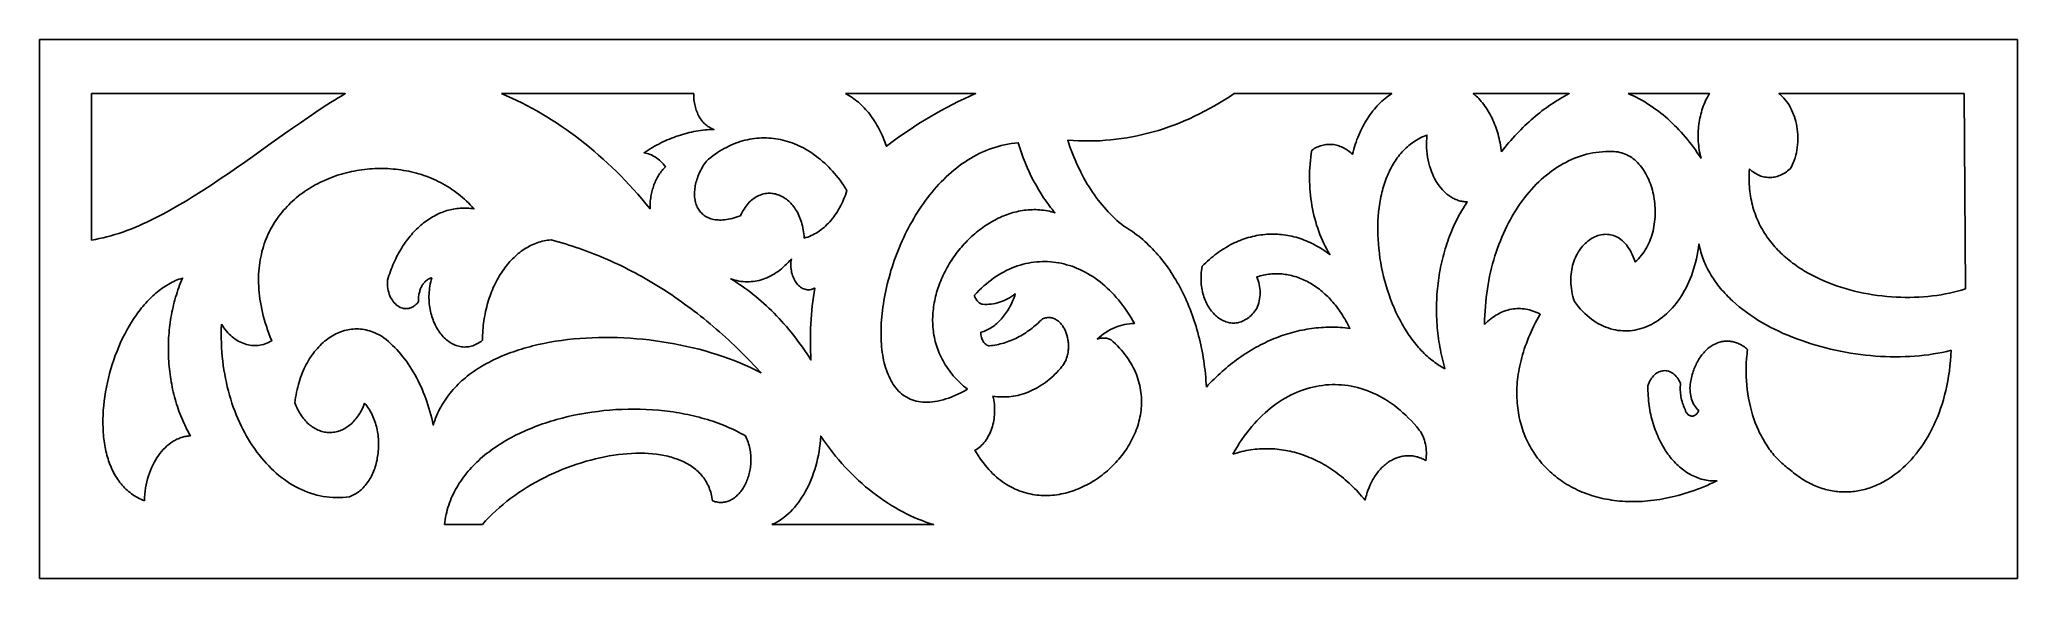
# Model space of a CAD drawing. Extents: x -220 to 220, y -60 to 60.
import ezdxf

# ---------------------------------------------------------------- set-up
doc = ezdxf.new("R2010")
doc.units = 0
doc.layers.add('LAYER_1', color=18, linetype='CONTINUOUS')

msp = doc.modelspace()

# ---------------------------------------------------------------- linework, layer by layer
at = {"layer": 'LAYER_1'}
for points in [[(-220, -60), (220, -60), (220, 60), (-220, 60)], [(-208.44, 15.35), (-207.58, 15.49), (-206.73, 15.66), (-205.86, 15.85), (-205, 16.07), (-204.13, 16.3), (-203.25, 16.56), (-202.38, 16.84), (-201.5, 17.14), (-200.61, 17.46), (-199.73, 17.8), (-198.84, 18.16), (-197.94, 18.54), (-197.05, 18.93), (-196.15, 19.35), (-195.25, 19.77), (-194.35, 20.22), (-193.45, 20.68), (-192.55, 21.15), (-191.64, 21.64), (-190.73, 22.14), (-189.82, 22.65), (-188.91, 23.18), (-188, 23.71), (-187.09, 24.26), (-186.18, 24.82), (-185.27, 25.39), (-183.45, 26.55), (-181.62, 27.74), (-179.8, 28.96), (-177.98, 30.2), (-176.17, 31.45), (-174.36, 32.72), (-172.56, 33.99), (-168.98, 36.54), (-165.45, 39.05), (-163.71, 40.28), (-161.98, 41.48), (-160.27, 42.66), (-158.57, 43.81), (-156.89, 44.92), (-155.24, 45.98), (-154.42, 46.5), (-153.6, 47), (-152.79, 47.49), (-151.99, 47.96), (-208.44, 47.96)], [(-117.23, 47.97), (-74.48, 47.96), (-74.48, 47.6), (-74.47, 47.25), (-74.45, 46.9), (-74.42, 46.55), (-74.38, 46.2), (-74.32, 45.87), (-74.26, 45.53), (-74.18, 45.2), (-74.1, 44.88), (-74.01, 44.56), (-73.9, 44.25), (-73.79, 43.95), (-73.67, 43.66), (-73.54, 43.37), (-73.4, 43.09), (-73.25, 42.82), (-73.1, 42.56), (-72.93, 42.31), (-72.76, 42.06), (-72.58, 41.83), (-72.4, 41.61), (-72.2, 41.4), (-72.01, 41.2), (-71.8, 41.01), (-71.59, 40.84), (-71.37, 40.67), (-71.14, 40.53), (-70.91, 40.39), (-70.67, 40.27), (-70.43, 40.16), (-70.19, 40.07), (-69.93, 39.99), (-70.44, 39.97), (-70.95, 39.94), (-71.45, 39.91), (-71.96, 39.86), (-72.46, 39.8), (-72.96, 39.74), (-73.46, 39.66), (-73.97, 39.58), (-74.47, 39.49), (-74.96, 39.38), (-75.46, 39.27), (-75.96, 39.15), (-76.45, 39.02), (-76.95, 38.88), (-77.44, 38.73), (-77.93, 38.57), (-78.42, 38.4), (-78.91, 38.22), (-79.39, 38.04), (-79.88, 37.84), (-80.36, 37.64), (-80.84, 37.42), (-81.32, 37.2), (-81.8, 36.97), (-82.27, 36.73), (-82.74, 36.48), (-83.21, 36.22), (-83.68, 35.95), (-84.15, 35.67), (-84.61, 35.38), (-85.07, 35.09), (-85.53, 34.78), (-85.19, 34.72), (-84.86, 34.64), (-84.53, 34.54), (-84.2, 34.43), (-83.88, 34.29), (-83.57, 34.14), (-83.26, 33.96), (-82.95, 33.77), (-82.65, 33.57), (-82.36, 33.35), (-82.07, 33.11), (-81.79, 32.85), (-81.51, 32.58), (-81.25, 32.29), (-80.99, 31.98), (-80.74, 31.66), (-80.95, 31.46), (-81.15, 31.26), (-81.34, 31.04), (-81.53, 30.82), (-81.71, 30.59), (-81.89, 30.35), (-82.06, 30.1), (-82.22, 29.85), (-82.38, 29.59), (-82.53, 29.33), (-82.68, 29.06), (-82.82, 28.78), (-82.96, 28.5), (-83.08, 28.21), (-83.21, 27.92), (-83.32, 27.62), (-83.43, 27.31), (-83.53, 27.01), (-83.63, 26.69), (-83.71, 26.38), (-83.79, 26.06), (-83.87, 25.73), (-83.94, 25.4), (-83.99, 25.07), (-84.05, 24.74), (-84.09, 24.4), (-84.13, 24.06), (-84.16, 23.72), (-84.18, 23.38), (-84.2, 23.03), (-84.2, 22.68), (-84.2, 22.33), (-85.1, 23.43), (-86.01, 24.51), (-86.94, 25.57), (-87.87, 26.61), (-88.81, 27.63), (-89.76, 28.64), (-90.71, 29.63), (-91.68, 30.6), (-92.66, 31.55), (-93.64, 32.48), (-94.64, 33.39), (-95.64, 34.28), (-96.65, 35.15), (-97.67, 36.01), (-98.69, 36.84), (-99.73, 37.66), (-100.77, 38.46), (-101.82, 39.23), (-102.88, 39.99), (-103.94, 40.72), (-105.01, 41.44), (-106.09, 42.14), (-107.18, 42.81), (-108.27, 43.47), (-109.37, 44.1), (-110.47, 44.72), (-111.58, 45.31), (-112.7, 45.88), (-113.83, 46.44), (-114.95, 46.97), (-116.09, 47.48)], [(-40.7, 47.96), (-40.32, 47.76), (-39.96, 47.55), (-39.59, 47.32), (-39.23, 47.08), (-38.88, 46.83), (-38.53, 46.57), (-38.19, 46.3), (-37.85, 46.02), (-37.51, 45.72), (-37.18, 45.42), (-36.86, 45.1), (-36.54, 44.77), (-36.23, 44.43), (-35.93, 44.09), (-35.63, 43.73), (-35.33, 43.36), (-35.05, 42.98), (-34.77, 42.59), (-34.49, 42.2), (-34.23, 41.79), (-33.97, 41.37), (-33.71, 40.95), (-33.47, 40.52), (-33.23, 40.07), (-33, 39.62), (-32.78, 39.16), (-32.56, 38.7), (-32.35, 38.22), (-32.15, 37.74), (-31.96, 37.25), (-31.78, 36.75), (-31.6, 36.24), (-30.41, 37.13), (-29.22, 38.01), (-28.01, 38.86), (-26.8, 39.69), (-25.59, 40.49), (-24.36, 41.28), (-23.13, 42.05), (-21.89, 42.79), (-20.65, 43.51), (-19.4, 44.22), (-18.14, 44.89), (-16.88, 45.55), (-15.61, 46.19), (-14.34, 46.8), (-13.06, 47.39), (-11.77, 47.96)], [(39.57, -17.38), (39.53, -16.63), (39.48, -15.89), (39.42, -15.16), (39.35, -14.43), (39.27, -13.7), (39.18, -12.97), (39.09, -12.25), (38.99, -11.53), (38.87, -10.82), (38.75, -10.11), (38.62, -9.4), (38.48, -8.7), (38.34, -8), (38.18, -7.31), (38.02, -6.62), (37.85, -5.94), (37.67, -5.26), (37.48, -4.59), (37.28, -3.92), (37.08, -3.26), (36.86, -2.61), (36.64, -1.96), (36.42, -1.31), (36.18, -0.67), (35.94, -0.04), (35.69, 0.59), (35.43, 1.21), (35.16, 1.82), (34.89, 2.43), (34.61, 3.03), (34.32, 3.62), (34.02, 4.2), (33.72, 4.78), (33.41, 5.35), (33.1, 5.92), (32.77, 6.48), (32.44, 7.02), (32.11, 7.57), (31.76, 8.1), (31.41, 8.62), (31.06, 9.14), (30.69, 9.65), (30.32, 10.15), (29.95, 10.64), (29.56, 11.12), (29.18, 11.6), (28.78, 12.06), (28.38, 12.52), (27.97, 12.96), (27.56, 13.4), (27.14, 13.83), (26.72, 14.24), (26.29, 14.65), (25.85, 15.05), (25.41, 15.44), (24.96, 15.81), (24.51, 16.18), (24.05, 16.54), (23.59, 16.88), (23.12, 17.22), (22.65, 17.54), (22.17, 17.86), (21.69, 18.16), (21.2, 18.45), (20.68, 18.86), (20.17, 19.28), (19.67, 19.72), (19.18, 20.18), (18.69, 20.64), (18.21, 21.12), (17.74, 21.61), (17.28, 22.12), (16.82, 22.64), (16.37, 23.17), (15.93, 23.71), (15.5, 24.26), (15.08, 24.83), (14.66, 25.41), (14.25, 26), (13.85, 26.6), (13.46, 27.21), (13.08, 27.83), (12.71, 28.46), (12.34, 29.11), (11.99, 29.76), (11.65, 30.43), (11.31, 31.1), (10.98, 31.78), (10.67, 32.48), (10.36, 33.18), (10.06, 33.89), (9.78, 34.61), (9.5, 35.34), (9.23, 36.08), (8.98, 36.83), (8.73, 37.59), (9.93, 37.5), (11.13, 37.44), (12.32, 37.41), (13.52, 37.41), (14.71, 37.43), (15.91, 37.48), (17.1, 37.56), (18.29, 37.66), (19.48, 37.79), (20.67, 37.94), (21.85, 38.13), (23.03, 38.34), (24.21, 38.57), (25.39, 38.84), (26.56, 39.12), (27.73, 39.44), (28.89, 39.78), (30.05, 40.15), (31.21, 40.54), (32.36, 40.96), (33.51, 41.41), (34.65, 41.88), (35.79, 42.37), (36.92, 42.9), (38.05, 43.45), (39.17, 44.02), (40.29, 44.62), (41.4, 45.25), (42.5, 45.9), (43.59, 46.57), (44.68, 47.27), (45.76, 48), (80.8, 47.96), (80.42, 47.71), (80.05, 47.44), (79.68, 47.16), (79.32, 46.87), (78.96, 46.56), (78.61, 46.25), (78.26, 45.92), (77.92, 45.58), (77.59, 45.23), (77.27, 44.87), (76.95, 44.49), (76.63, 44.11), (76.33, 43.71), (76.03, 43.31), (75.74, 42.89), (75.46, 42.47), (75.18, 42.03), (74.91, 41.59), (74.65, 41.13), (74.4, 40.67), (74.16, 40.2), (73.92, 39.72), (73.69, 39.23), (73.47, 38.73), (73.26, 38.22), (73.06, 37.71), (72.87, 37.18), (72.69, 36.65), (72.51, 36.12), (72.35, 35.57), (72.19, 35.02), (72.04, 34.46), (71.79, 34.69), (71.53, 34.92), (71.27, 35.12), (71.01, 35.32), (70.74, 35.5), (70.47, 35.67), (70.19, 35.83), (69.92, 35.97), (69.64, 36.1), (69.35, 36.21), (69.07, 36.32), (68.78, 36.4), (68.49, 36.48), (68.2, 36.54), (67.91, 36.59), (67.62, 36.63), (67.33, 36.65), (67.03, 36.66), (66.74, 36.66), (66.45, 36.64), (66.15, 36.61), (65.86, 36.56), (65.57, 36.5), (65.28, 36.43), (64.99, 36.35), (64.7, 36.25), (64.42, 36.13), (64.13, 36.01), (63.85, 35.87), (63.57, 35.71), (63.29, 35.55), (63.02, 35.36), (62.9, 34.59), (62.8, 33.82), (62.71, 33.05), (62.64, 32.27), (62.58, 31.49), (62.54, 30.72), (62.52, 29.94), (62.52, 29.17), (62.53, 28.39), (62.55, 27.62), (62.6, 26.85), (62.66, 26.09), (62.73, 25.32), (62.82, 24.56), (62.93, 23.81), (63.05, 23.06), (63.19, 22.31), (63.34, 21.57), (63.51, 20.84), (63.69, 20.12), (63.89, 19.4), (64.1, 18.69), (64.33, 17.98), (64.57, 17.29), (64.83, 16.6), (65.11, 15.93), (65.39, 15.26), (65.7, 14.61), (66.01, 13.96), (66.34, 13.33), (66.69, 12.71), (67.05, 12.11), (66.62, 12.43), (66.2, 12.73), (65.77, 13.03), (65.33, 13.31), (64.9, 13.59), (64.46, 13.85), (64.02, 14.1), (63.58, 14.33), (63.13, 14.56), (62.69, 14.78), (62.24, 14.98), (61.79, 15.17), (61.34, 15.35), (60.88, 15.52), (60.43, 15.68), (59.97, 15.82), (59.51, 15.96), (59.05, 16.08), (58.59, 16.19), (58.13, 16.29), (57.67, 16.38), (57.21, 16.46), (56.75, 16.52), (56.28, 16.58), (55.82, 16.62), (55.36, 16.65), (54.89, 16.67), (54.43, 16.68), (53.97, 16.68), (53.5, 16.66), (53.04, 16.64), (52.58, 16.6), (52.11, 16.55), (51.65, 16.49), (51.19, 16.42), (50.73, 16.34), (50.27, 16.25), (49.81, 16.14), (49.36, 16.03), (48.9, 15.9), (48.45, 15.76), (47.99, 15.61), (47.54, 15.45), (47.09, 15.28), (46.65, 15.1), (46.2, 14.9), (45.76, 14.7), (45.32, 14.48), (44.88, 14.25), (44.44, 14.01), (44.01, 13.76), (43.58, 13.5), (43.15, 13.23), (42.72, 12.95), (42.3, 12.65), (41.88, 12.35), (41.46, 12.03), (41.05, 11.7), (40.64, 11.36), (40.23, 11.01), (39.83, 10.65), (39.43, 10.28), (39.03, 9.9), (38.64, 9.5), (38.56, 9.03), (38.49, 8.57), (38.44, 8.11), (38.41, 7.66), (38.38, 7.21), (38.38, 6.76), (38.38, 6.33), (38.4, 5.9), (38.44, 5.47), (38.48, 5.06), (38.54, 4.65), (38.61, 4.24), (38.7, 3.85), (38.79, 3.46), (38.9, 3.08), (39.01, 2.71), (39.14, 2.35), (39.28, 2), (39.42, 1.66), (39.58, 1.33), (39.75, 1), (39.92, 0.69), (40.1, 0.39), (40.3, 0.09), (40.5, -0.19), (40.7, -0.46), (40.92, -0.72), (41.14, -0.96), (41.36, -1.2), (41.6, -1.42), (41.84, -1.63), (42.08, -1.83), (42.33, -2.02), (42.59, -2.19), (42.84, -2.35), (43.11, -2.49), (43.37, -2.62), (43.64, -2.74), (43.92, -2.84), (44.19, -2.93), (44.47, -3), (44.75, -3.06), (45.03, -3.1), (45.32, -3.12), (45.6, -3.13), (45.89, -3.12), (46.17, -3.1), (46.46, -3.06), (46.75, -3), (47.03, -2.93), (47.31, -2.83), (47.6, -2.72), (47.88, -2.59), (48.16, -2.44), (48.43, -2.28), (48.71, -2.09), (48.98, -1.89), (49.24, -1.66), (49.51, -1.42), (49.77, -1.15), (50.02, -0.87), (50.27, -0.56), (50.52, -0.24), (50.76, 0.11), (50.94, 0.52), (51.1, 0.94), (51.23, 1.37), (51.34, 1.81), (51.42, 2.26), (51.48, 2.71), (51.52, 3.17), (51.53, 3.63), (51.52, 4.09), (51.48, 4.55), (51.42, 5.01), (51.34, 5.46), (51.23, 5.9), (51.1, 6.33), (50.94, 6.75), (50.76, 7.16), (51.13, 7.27), (51.5, 7.37), (51.88, 7.46), (52.25, 7.55), (52.62, 7.62), (53, 7.68), (53.37, 7.73), (53.74, 7.78), (54.11, 7.81), (54.49, 7.83), (54.86, 7.84), (55.23, 7.85), (55.6, 7.84), (55.97, 7.82), (56.34, 7.8), (56.71, 7.76), (57.07, 7.71), (57.44, 7.66), (57.8, 7.59), (58.17, 7.52), (58.53, 7.44), (58.89, 7.34), (59.25, 7.24), (59.6, 7.13), (59.96, 7.01), (60.31, 6.88), (60.66, 6.74), (61.01, 6.59), (61.36, 6.44), (61.71, 6.27), (62.05, 6.1), (62.39, 5.91), (62.73, 5.72), (63.06, 5.52), (63.4, 5.31), (63.73, 5.09), (64.05, 4.87), (64.38, 4.63), (64.7, 4.39), (65.02, 4.13), (65.33, 3.87), (65.65, 3.61), (65.95, 3.33), (66.26, 3.04), (66.56, 2.75), (66.86, 2.45), (67.15, 2.14), (67.44, 1.82), (67.73, 1.49), (68.01, 1.16), (68.29, 0.82), (68.56, 0.47), (68.83, 0.11), (69.1, -0.25), (69.36, -0.62), (69.62, -1), (69.87, -1.39), (70.11, -1.79), (70.36, -2.19), (70.59, -2.6), (70.83, -3.02), (71.05, -3.44), (71.27, -3.87), (71.49, -4.31), (70.96, -4.25), (70.42, -4.19), (69.88, -4.15), (69.35, -4.11), (68.81, -4.08), (68.28, -4.06), (67.74, -4.05), (67.21, -4.05), (66.67, -4.06), (66.14, -4.07), (65.61, -4.1), (65.08, -4.13), (64.54, -4.17), (64.01, -4.22), (63.48, -4.28), (62.95, -4.35), (62.43, -4.43), (61.9, -4.51), (61.37, -4.61), (60.85, -4.71), (60.32, -4.82), (59.8, -4.94), (59.28, -5.07), (58.76, -5.2), (58.24, -5.35), (57.72, -5.5), (57.2, -5.67), (56.69, -5.84), (56.18, -6.01), (55.66, -6.2), (55.15, -6.4), (54.64, -6.6), (54.14, -6.81), (53.63, -7.03), (53.13, -7.26), (52.63, -7.5), (52.13, -7.74), (51.63, -8), (51.14, -8.26), (50.64, -8.53), (50.15, -8.8), (49.66, -9.09), (49.18, -9.38), (48.69, -9.68), (48.21, -9.99), (47.73, -10.31), (47.25, -10.64), (46.78, -10.97), (46.3, -11.31), (45.84, -11.66), (45.37, -12.02), (44.9, -12.38), (44.44, -12.76), (43.98, -13.14), (43.53, -13.53), (43.08, -13.92), (42.63, -14.33), (42.18, -14.74), (41.74, -15.16), (41.3, -15.59), (40.86, -16.02), (40.42, -16.47), (39.99, -16.92)], [(105.19, 34.96), (105.13, 35.47), (105.06, 35.97), (104.98, 36.47), (104.9, 36.97), (104.8, 37.46), (104.69, 37.94), (104.58, 38.42), (104.45, 38.9), (104.32, 39.37), (104.17, 39.83), (104.02, 40.29), (103.86, 40.74), (103.69, 41.18), (103.51, 41.62), (103.32, 42.05), (103.13, 42.47), (102.92, 42.88), (102.71, 43.29), (102.49, 43.69), (102.26, 44.07), (102.03, 44.45), (101.78, 44.82), (101.53, 45.18), (101.27, 45.54), (101.01, 45.88), (100.73, 46.21), (100.45, 46.53), (100.17, 46.84), (99.87, 47.14), (99.57, 47.42), (99.26, 47.7), (98.95, 47.96), (120.3, 47.96), (119.78, 47.69), (119.26, 47.41), (118.74, 47.11), (118.23, 46.81), (117.72, 46.5), (117.21, 46.18), (116.7, 45.86), (116.2, 45.52), (115.7, 45.18), (115.2, 44.82), (114.71, 44.46), (114.22, 44.09), (113.73, 43.71), (113.25, 43.32), (112.77, 42.93), (112.29, 42.52), (111.82, 42.11), (111.35, 41.69), (110.88, 41.26), (110.42, 40.82), (109.96, 40.38), (109.51, 39.92), (109.06, 39.46), (108.61, 38.99), (108.17, 38.52), (107.73, 38.03), (107.3, 37.54), (106.87, 37.04), (106.44, 36.53), (106.02, 36.01), (105.6, 35.49)], [(133.41, 47.97), (133.99, 47.71), (134.57, 47.44), (135.15, 47.16), (135.72, 46.87), (136.28, 46.56), (136.85, 46.24), (137.4, 45.9), (137.96, 45.55), (138.51, 45.19), (139.05, 44.82), (139.59, 44.43), (140.12, 44.03), (140.65, 43.62), (141.18, 43.2), (141.7, 42.76), (142.21, 42.31), (142.72, 41.85), (143.22, 41.38), (143.72, 40.89), (144.21, 40.4), (144.7, 39.89), (145.18, 39.37), (145.65, 38.84), (146.12, 38.29), (146.58, 37.74), (147.03, 37.17), (147.48, 36.6), (147.92, 36.01), (148.36, 35.41), (148.78, 34.8), (149.2, 34.18), (149.62, 33.55), (149.5, 34.01), (149.4, 34.48), (149.3, 34.94), (149.22, 35.42), (149.15, 35.89), (149.1, 36.36), (149.05, 36.84), (149.01, 37.32), (148.99, 37.79), (148.98, 38.27), (148.98, 38.75), (148.99, 39.22), (149.01, 39.7), (149.04, 40.17), (149.08, 40.64), (149.14, 41.11), (149.2, 41.58), (149.28, 42.04), (149.37, 42.5), (149.47, 42.95), (149.58, 43.4), (149.69, 43.85), (149.82, 44.29), (149.97, 44.73), (150.12, 45.16), (150.28, 45.58), (150.45, 45.99), (150.63, 46.4), (150.83, 46.81), (151.03, 47.2), (151.24, 47.59), (151.47, 47.96)], [(160.39, 31.19), (160.35, 30.61), (160.32, 30.04), (160.31, 29.47), (160.31, 28.91), (160.32, 28.35), (160.34, 27.81), (160.37, 27.26), (160.42, 26.73), (160.48, 26.2), (160.54, 25.67), (160.62, 25.16), (160.71, 24.64), (160.81, 24.14), (160.92, 23.64), (161.04, 23.15), (161.17, 22.66), (161.31, 22.18), (161.46, 21.7), (161.62, 21.24), (161.8, 20.77), (161.98, 20.32), (162.17, 19.87), (162.36, 19.42), (162.57, 18.98), (162.79, 18.55), (163.02, 18.12), (163.25, 17.7), (163.49, 17.29), (163.75, 16.88), (164.01, 16.48), (164.28, 16.08), (164.55, 15.69), (164.84, 15.31), (165.13, 14.93), (165.43, 14.55), (165.74, 14.19), (166.06, 13.83), (166.38, 13.47), (166.71, 13.12), (167.05, 12.78), (167.39, 12.44), (167.74, 12.11), (168.1, 11.78), (168.46, 11.46), (168.83, 11.15), (169.21, 10.84), (169.59, 10.54), (169.98, 10.24), (170.37, 9.95), (170.77, 9.66), (171.18, 9.39), (171.59, 9.11), (172.01, 8.84), (172.43, 8.58), (173.29, 8.07), (174.16, 7.59), (175.06, 7.13), (175.97, 6.69), (176.9, 6.28), (177.84, 5.88), (178.79, 5.51), (179.76, 5.16), (180.74, 4.84), (181.73, 4.53), (182.73, 4.25), (183.74, 3.99), (184.75, 3.76), (185.77, 3.54), (186.8, 3.35), (187.83, 3.18), (188.86, 3.03), (189.89, 2.9), (190.93, 2.79), (191.96, 2.71), (193, 2.65), (194.03, 2.6), (195.05, 2.58), (196.08, 2.59), (197.09, 2.61), (198.1, 2.65), (199.1, 2.72), (200.09, 2.8), (201.08, 2.91), (202.05, 3.03), (203.01, 3.18), (203.95, 3.35), (204.88, 3.54), (205.8, 3.75), (206.7, 3.98), (207.58, 4.23), (208.44, 4.5), (208.13, 47.96), (166.92, 47.96), (167.11, 47.81), (167.3, 47.65), (167.67, 47.31), (168.03, 46.95), (168.36, 46.57), (168.68, 46.16), (168.98, 45.73), (169.26, 45.29), (169.52, 44.82), (169.76, 44.34), (169.99, 43.85), (170.19, 43.34), (170.38, 42.82), (170.54, 42.28), (170.69, 41.74), (170.82, 41.18), (170.92, 40.62), (171.01, 40.05), (171.07, 39.47), (171.12, 38.89), (171.14, 38.31), (171.14, 37.72), (171.12, 37.13), (171.08, 36.55), (171.01, 35.96), (170.93, 35.38), (170.82, 34.8), (170.68, 34.23), (170.53, 33.66), (170.35, 33.1), (170.14, 32.55), (169.92, 32.01), (169.67, 31.48), (169.41, 31.22), (169.14, 30.98), (168.87, 30.76), (168.6, 30.55), (168.32, 30.35), (168.03, 30.18), (167.75, 30.01), (167.46, 29.87), (167.16, 29.74), (166.87, 29.63), (166.57, 29.53), (166.27, 29.45), (165.97, 29.38), (165.67, 29.33), (165.36, 29.3), (165.06, 29.28), (164.75, 29.28), (164.45, 29.29), (164.15, 29.32), (163.84, 29.37), (163.54, 29.43), (163.24, 29.51), (162.94, 29.61), (162.64, 29.72), (162.35, 29.85), (162.06, 29.99), (161.77, 30.15), (161.48, 30.32), (161.2, 30.52), (160.93, 30.72), (160.65, 30.95)], [(-64.08, 20.75), (-63.89, 21.15), (-63.69, 21.54), (-63.49, 21.91), (-63.28, 22.26), (-63.06, 22.59), (-62.83, 22.9), (-62.6, 23.2), (-62.36, 23.48), (-62.11, 23.75), (-61.86, 23.99), (-61.61, 24.22), (-61.35, 24.44), (-61.08, 24.64), (-60.82, 24.82), (-60.55, 24.98), (-60.27, 25.13), (-59.99, 25.27), (-59.71, 25.38), (-59.43, 25.49), (-59.15, 25.57), (-58.86, 25.64), (-58.58, 25.7), (-58.29, 25.74), (-58, 25.77), (-57.71, 25.78), (-57.42, 25.77), (-57.13, 25.75), (-56.85, 25.72), (-56.56, 25.67), (-56.28, 25.61), (-55.99, 25.53), (-55.71, 25.44), (-55.44, 25.34), (-55.16, 25.22), (-54.89, 25.08), (-54.62, 24.94), (-54.36, 24.78), (-54.1, 24.61), (-53.84, 24.42), (-53.59, 24.22), (-53.34, 24.01), (-53.1, 23.78), (-52.87, 23.54), (-52.64, 23.29), (-52.42, 23.03), (-52.2, 22.75), (-52, 22.46), (-51.8, 22.16), (-51.6, 21.85), (-51.42, 21.53), (-51.25, 21.19), (-51.08, 20.84), (-50.92, 20.48), (-50.78, 20.11), (-50.64, 19.73), (-50.51, 19.33), (-50.39, 18.93), (-50.29, 18.51), (-50.19, 18.08), (-50.11, 17.64), (-50.04, 17.19), (-49.98, 16.73), (-49.94, 16.26), (-49.9, 15.78), (-49.51, 15.9), (-49.12, 16.03), (-48.73, 16.17), (-48.35, 16.33), (-47.98, 16.51), (-47.6, 16.7), (-47.24, 16.91), (-46.88, 17.13), (-46.52, 17.37), (-46.17, 17.62), (-45.83, 17.89), (-45.49, 18.17), (-45.16, 18.47), (-44.84, 18.78), (-44.52, 19.1), (-44.21, 19.43), (-43.91, 19.78), (-43.61, 20.14), (-43.32, 20.52), (-43.05, 20.9), (-42.77, 21.3), (-42.51, 21.71), (-42.26, 22.13), (-42.01, 22.56), (-41.78, 23.01), (-41.55, 23.46), (-41.33, 23.92), (-41.13, 24.4), (-40.93, 24.88), (-40.74, 25.38), (-40.56, 25.88), (-40.4, 26.4), (-40.77, 26.98), (-41.15, 27.55), (-41.54, 28.11), (-41.93, 28.65), (-42.34, 29.17), (-42.75, 29.69), (-43.16, 30.18), (-43.58, 30.66), (-44.01, 31.13), (-44.45, 31.58), (-44.89, 32.02), (-45.33, 32.45), (-45.79, 32.85), (-46.24, 33.25), (-46.71, 33.62), (-47.17, 33.99), (-47.65, 34.34), (-48.12, 34.67), (-48.6, 34.99), (-49.09, 35.29), (-49.58, 35.58), (-50.07, 35.85), (-50.57, 36.1), (-51.07, 36.35), (-51.57, 36.57), (-52.08, 36.78), (-52.59, 36.98), (-53.1, 37.16), (-53.61, 37.32), (-54.13, 37.47), (-54.65, 37.6), (-55.17, 37.72), (-55.69, 37.82), (-56.21, 37.91), (-56.74, 37.98), (-57.27, 38.03), (-57.79, 38.07), (-58.32, 38.09), (-58.85, 38.1), (-59.38, 38.09), (-59.91, 38.06), (-60.43, 38.02), (-60.96, 37.96), (-61.49, 37.89), (-62.02, 37.8), (-62.54, 37.69), (-63.07, 37.57), (-63.59, 37.43), (-64.12, 37.27), (-64.64, 37.1), (-65.16, 36.91), (-65.67, 36.71), (-66.19, 36.48), (-66.7, 36.25), (-67.21, 35.99), (-67.72, 35.72), (-68.22, 35.43), (-68.72, 35.13), (-69.22, 34.81), (-69.72, 34.47), (-70.21, 34.11), (-70.69, 33.74), (-71.18, 33.35), (-71.66, 32.95), (-71.89, 32.61), (-72.12, 32.27), (-72.34, 31.92), (-72.54, 31.58), (-72.73, 31.24), (-72.92, 30.89), (-73.09, 30.54), (-73.25, 30.2), (-73.4, 29.85), (-73.53, 29.51), (-73.66, 29.16), (-73.77, 28.82), (-73.88, 28.48), (-73.97, 28.14), (-74.05, 27.8), (-74.12, 27.46), (-74.18, 27.13), (-74.22, 26.8), (-74.26, 26.47), (-74.28, 26.15), (-74.3, 25.83), (-74.3, 25.52), (-74.29, 25.21), (-74.27, 24.91), (-74.23, 24.61), (-74.19, 24.31), (-74.13, 24.03), (-74.07, 23.75), (-73.99, 23.47), (-73.9, 23.21), (-73.8, 22.95), (-73.69, 22.7), (-73.57, 22.46), (-73.43, 22.22), (-73.29, 22), (-73.13, 21.78), (-72.96, 21.57), (-72.78, 21.38), (-72.59, 21.19), (-72.39, 21.01), (-72.17, 20.85), (-71.95, 20.69), (-71.71, 20.55), (-71.46, 20.41), (-71.2, 20.3), (-70.93, 20.19), (-70.65, 20.09), (-70.35, 20.01), (-70.05, 19.94), (-69.73, 19.89), (-69.4, 19.85), (-69.06, 19.82), (-68.71, 19.81), (-68.34, 19.81), (-67.97, 19.83), (-67.58, 19.87), (-67.19, 19.92), (-66.78, 19.99), (-66.36, 20.07), (-65.93, 20.17), (-65.48, 20.29), (-65.03, 20.43), (-64.56, 20.58)], [(-13.57, -17.87), (-14.31, -18.28), (-15.02, -18.64), (-15.73, -18.98), (-16.42, -19.29), (-17.09, -19.57), (-17.75, -19.82), (-18.39, -20.03), (-19.02, -20.22), (-19.63, -20.38), (-20.23, -20.51), (-20.82, -20.62), (-21.39, -20.7), (-21.94, -20.75), (-22.48, -20.77), (-23.01, -20.77), (-23.52, -20.74), (-24.02, -20.69), (-24.5, -20.61), (-24.97, -20.51), (-25.42, -20.38), (-25.87, -20.24), (-26.29, -20.06), (-26.7, -19.87), (-27.1, -19.66), (-27.49, -19.42), (-27.86, -19.16), (-28.22, -18.88), (-28.56, -18.58), (-28.89, -18.26), (-29.2, -17.93), (-29.51, -17.57), (-29.79, -17.2), (-30.07, -16.8), (-30.33, -16.39), (-30.58, -15.96), (-30.81, -15.52), (-31.03, -15.06), (-31.24, -14.58), (-31.44, -14.09), (-31.62, -13.59), (-31.79, -13.06), (-31.94, -12.53), (-32.09, -11.98), (-32.22, -11.42), (-32.33, -10.85), (-32.44, -10.26), (-32.53, -9.66), (-32.61, -9.05), (-32.67, -8.43), (-32.73, -7.8), (-32.77, -7.16), (-32.8, -6.51), (-32.81, -5.85), (-32.81, -5.19), (-32.81, -4.51), (-32.78, -3.83), (-32.75, -3.14), (-32.7, -2.44), (-32.65, -1.74), (-32.58, -1.03), (-32.49, -0.31), (-32.4, 0.41), (-32.29, 1.14), (-32.18, 1.87), (-32.05, 2.6), (-31.9, 3.34), (-31.75, 4.08), (-31.59, 4.82), (-31.41, 5.56), (-31.22, 6.31), (-31.02, 7.05), (-30.81, 7.8), (-30.59, 8.55), (-30.35, 9.29), (-30.11, 10.04), (-29.85, 10.79), (-29.58, 11.53), (-29.31, 12.27), (-29.02, 13.01), (-28.71, 13.75), (-28.4, 14.48), (-28.08, 15.21), (-27.75, 15.94), (-27.4, 16.66), (-27.04, 17.37), (-26.68, 18.08), (-26.3, 18.78), (-25.91, 19.48), (-25.52, 20.17), (-25.11, 20.86), (-24.69, 21.53), (-24.26, 22.2), (-23.82, 22.86), (-23.37, 23.51), (-22.91, 24.14), (-22.44, 24.77), (-21.96, 25.39), (-21.46, 26), (-20.96, 26.6), (-20.45, 27.18), (-19.93, 27.76), (-19.4, 28.32), (-18.86, 28.87), (-18.31, 29.4), (-17.75, 29.92), (-17.18, 30.42), (-16.6, 30.92), (-16.01, 31.39), (-15.41, 31.85), (-14.8, 32.29), (-14.19, 32.72), (-13.56, 33.13), (-12.92, 33.52), (-12.28, 33.9), (-11.62, 34.25), (-10.96, 34.59), (-10.28, 34.91), (-9.6, 35.2), (-8.91, 35.48), (-8.21, 35.74), (-7.5, 35.97), (-6.78, 36.19), (-6.06, 36.38), (-5.32, 36.55), (-4.58, 36.7), (-3.82, 36.82), (-3.06, 36.92), (-2.29, 37), (-1.94, 35.87), (-1.57, 34.76), (-1.18, 33.67), (-0.76, 32.6), (-0.32, 31.54), (0.15, 30.51), (0.63, 29.5), (1.14, 28.51), (1.67, 27.54), (2.22, 26.59), (2.79, 25.66), (3.37, 24.76), (3.68, 24.32), (3.98, 23.89), (4.29, 23.46), (4.61, 23.04), (4.93, 22.62), (5.26, 22.21), (5.59, 21.81), (5.92, 21.42), (5.5, 21.54), (5.07, 21.65), (4.64, 21.75), (4.21, 21.84), (3.78, 21.92), (3.35, 21.98), (2.92, 22.03), (2.49, 22.07), (2.06, 22.1), (1.63, 22.12), (1.2, 22.12), (0.78, 22.11), (0.35, 22.09), (-0.08, 22.07), (-0.51, 22.03), (-0.93, 21.97), (-1.36, 21.91), (-1.78, 21.84), (-2.2, 21.76), (-2.62, 21.66), (-3.04, 21.56), (-3.46, 21.45), (-3.87, 21.33), (-4.29, 21.19), (-4.7, 21.05), (-5.11, 20.9), (-5.52, 20.74), (-5.92, 20.57), (-6.32, 20.39), (-6.72, 20.21), (-7.12, 20.01), (-7.51, 19.81), (-7.9, 19.59), (-8.29, 19.37), (-8.68, 19.14), (-9.06, 18.9), (-9.44, 18.66), (-9.81, 18.41), (-10.18, 18.15), (-10.55, 17.88), (-10.91, 17.6), (-11.27, 17.32), (-11.62, 17.03), (-11.97, 16.74), (-12.32, 16.44), (-12.66, 16.13), (-12.99, 15.81), (-13.33, 15.49), (-13.65, 15.16), (-13.97, 14.83), (-14.29, 14.49), (-14.6, 14.14), (-14.91, 13.79), (-15.21, 13.44), (-15.5, 13.08), (-15.79, 12.71), (-16.07, 12.34), (-16.35, 11.96), (-16.62, 11.58), (-16.88, 11.2), (-17.14, 10.81), (-17.39, 10.41), (-17.64, 10.02), (-17.88, 9.61), (-18.11, 9.21), (-18.33, 8.8), (-18.55, 8.38), (-18.76, 7.97), (-18.96, 7.55), (-19.16, 7.13), (-19.34, 6.7), (-19.52, 6.27), (-19.7, 5.84), (-19.86, 5.41), (-20.02, 4.97), (-20.16, 4.53), (-20.3, 4.09), (-20.43, 3.65), (-20.56, 3.2), (-20.67, 2.76), (-20.78, 2.31), (-20.87, 1.86), (-20.96, 1.41), (-21.04, 0.96), (-21.11, 0.5), (-21.16, 0.05), (-21.21, -0.4), (-21.25, -0.86), (-21.28, -1.31), (-21.31, -1.77), (-21.32, -2.23), (-21.32, -2.68), (-21.31, -3.14), (-21.29, -3.59), (-21.26, -4.05), (-21.21, -4.5), (-21.16, -4.95), (-21.1, -5.41), (-21.03, -5.86), (-20.94, -6.31), (-20.84, -6.76), (-20.74, -7.2), (-20.62, -7.65), (-20.49, -8.09), (-20.35, -8.54), (-20.19, -8.98), (-20.03, -9.42), (-19.85, -9.85), (-19.66, -10.29), (-19.45, -10.72), (-19.24, -11.15), (-19.01, -11.57), (-18.77, -11.99), (-18.52, -12.41), (-18.25, -12.83), (-17.98, -13.24), (-17.68, -13.65), (-17.38, -14.06), (-17.06, -14.46), (-16.73, -14.85), (-16.38, -15.25), (-16.02, -15.64), (-15.65, -16.02), (-15.26, -16.4), (-14.86, -16.78), (-14.45, -17.15), (-14.02, -17.51)], [(92.64, -13.29), (92.26, -13.08), (91.89, -12.87), (91.51, -12.64), (91.14, -12.41), (90.78, -12.16), (90.42, -11.91), (90.06, -11.65), (89.71, -11.38), (89.36, -11.09), (89.02, -10.8), (88.68, -10.5), (88.35, -10.2), (88.02, -9.88), (87.69, -9.56), (87.37, -9.22), (87.05, -8.88), (86.74, -8.54), (86.44, -8.18), (86.13, -7.82), (85.84, -7.45), (85.54, -7.07), (85.26, -6.69), (84.97, -6.29), (84.69, -5.9), (84.42, -5.49), (84.15, -5.08), (83.63, -4.25), (83.13, -3.38), (82.65, -2.5), (82.19, -1.6), (81.75, -0.68), (81.33, 0.26), (80.93, 1.22), (80.56, 2.19), (80.2, 3.17), (79.87, 4.16), (79.56, 5.17), (79.28, 6.18), (79.01, 7.21), (78.77, 8.24), (78.56, 9.27), (78.36, 10.31), (78.19, 11.35), (78.05, 12.4), (77.93, 13.44), (77.84, 14.48), (77.77, 15.52), (77.72, 16.56), (77.7, 17.58), (77.71, 18.61), (77.74, 19.62), (77.8, 20.63), (77.89, 21.62), (78, 22.6), (78.14, 23.57), (78.31, 24.53), (78.4, 25), (78.51, 25.46), (78.61, 25.93), (78.73, 26.38), (78.85, 26.84), (78.98, 27.28), (79.12, 27.73), (79.26, 28.17), (79.41, 28.6), (79.57, 29.02), (79.74, 29.45), (79.91, 29.86), (80.09, 30.27), (80.28, 30.67), (80.47, 31.07), (80.67, 31.46), (80.88, 31.84), (81.1, 32.22), (81.33, 32.59), (81.56, 32.95), (81.8, 33.3), (82.05, 33.65), (82.3, 33.99), (82.56, 34.32), (82.83, 34.64), (83.11, 34.96), (83.4, 35.27), (83.69, 35.56), (83.99, 35.85), (84.3, 36.13), (84.62, 36.4), (84.95, 36.67), (85.28, 36.92), (85.62, 37.16), (85.97, 37.39), (86.33, 37.62), (86.7, 37.83), (87.07, 38.03), (87.45, 38.23), (87.84, 38.41), (88.24, 38.58), (88.65, 38.74), (88.58, 38.01), (88.54, 37.29), (88.53, 36.58), (88.55, 35.88), (88.6, 35.18), (88.67, 34.49), (88.77, 33.82), (88.89, 33.15), (89.04, 32.5), (89.21, 31.87), (89.4, 31.25), (89.62, 30.64), (89.86, 30.06), (90.12, 29.49), (90.4, 28.94), (90.7, 28.42), (91.02, 27.92), (91.35, 27.44), (91.71, 26.98), (92.08, 26.55), (92.27, 26.35), (92.47, 26.15), (92.67, 25.96), (92.87, 25.78), (93.08, 25.6), (93.29, 25.43), (93.5, 25.27), (93.72, 25.12), (93.94, 24.97), (94.17, 24.84), (94.39, 24.71), (94.63, 24.59), (94.86, 24.47), (95.1, 24.37), (95.34, 24.27), (95.58, 24.19), (95.82, 24.11), (96.07, 24.04), (96.32, 23.98), (96.57, 23.93), (96.83, 23.9), (97.09, 23.87), (97.35, 23.85), (97.61, 23.84), (97.29, 23.37), (96.99, 22.89), (96.69, 22.41), (96.4, 21.93), (96.11, 21.43), (95.83, 20.93), (95.56, 20.43), (95.3, 19.92), (95.04, 19.4), (94.79, 18.88), (94.55, 18.35), (94.32, 17.82), (94.09, 17.28), (93.87, 16.74), (93.66, 16.19), (93.45, 15.64), (93.25, 15.08), (93.06, 14.52), (92.88, 13.96), (92.7, 13.39), (92.53, 12.82), (92.37, 12.24), (92.22, 11.66), (92.08, 11.08), (91.94, 10.49), (91.81, 9.9), (91.68, 9.31), (91.57, 8.72), (91.46, 8.12), (91.36, 7.52), (91.27, 6.91), (91.18, 6.31), (91.11, 5.7), (91.04, 5.09), (90.97, 4.48), (90.92, 3.87), (90.87, 3.26), (90.84, 2.64), (90.81, 2.03), (90.78, 1.41), (90.77, 0.79), (90.76, 0.18), (90.76, -0.44), (90.77, -1.06), (90.79, -1.68), (90.81, -2.3), (90.85, -2.92), (90.89, -3.54), (90.94, -4.16), (90.99, -4.77), (91.06, -5.39), (91.13, -6.01), (91.21, -6.62), (91.3, -7.24), (91.4, -7.85), (91.5, -8.46), (91.62, -9.07), (91.74, -9.68), (91.87, -10.29), (92.01, -10.89), (92.15, -11.49), (92.31, -12.09), (92.47, -12.69)], [(-179.53, -3.41), (-179.26, -3.82), (-178.99, -4.22), (-178.7, -4.59), (-178.41, -4.95), (-178.11, -5.28), (-177.8, -5.6), (-177.48, -5.91), (-177.16, -6.19), (-176.83, -6.45), (-176.49, -6.7), (-176.15, -6.93), (-175.8, -7.13), (-175.45, -7.32), (-175.09, -7.49), (-174.73, -7.64), (-174.36, -7.77), (-173.99, -7.88), (-173.62, -7.97), (-173.24, -8.04), (-172.87, -8.09), (-172.49, -8.12), (-172.11, -8.13), (-171.73, -8.12), (-171.35, -8.09), (-170.97, -8.04), (-170.59, -7.96), (-170.21, -7.87), (-169.84, -7.75), (-169.46, -7.61), (-169.09, -7.45), (-168.72, -7.27), (-168.35, -7.07), (-168.68, -6.25), (-168.98, -5.44), (-169.27, -4.64), (-169.54, -3.85), (-169.78, -3.06), (-170.01, -2.29), (-170.22, -1.52), (-170.41, -0.75), (-170.58, 0), (-170.73, 0.75), (-170.86, 1.49), (-170.97, 2.22), (-171.07, 2.94), (-171.15, 3.65), (-171.21, 4.36), (-171.25, 5.05), (-171.28, 5.74), (-171.29, 6.42), (-171.28, 7.1), (-171.26, 7.76), (-171.22, 8.42), (-171.17, 9.06), (-171.1, 9.7), (-171.01, 10.33), (-170.91, 10.96), (-170.79, 11.57), (-170.66, 12.17), (-170.52, 12.77), (-170.36, 13.36), (-170.18, 13.94), (-170, 14.51), (-169.8, 15.07), (-169.58, 15.62), (-169.36, 16.16), (-169.12, 16.7), (-168.86, 17.22), (-168.6, 17.74), (-168.32, 18.25), (-168.03, 18.75), (-167.73, 19.23), (-167.42, 19.72), (-167.1, 20.19), (-166.76, 20.65), (-166.42, 21.1), (-166.06, 21.54), (-165.7, 21.98), (-165.32, 22.4), (-164.94, 22.82), (-164.54, 23.22), (-164.14, 23.62), (-163.73, 24.01), (-163.31, 24.38), (-162.88, 24.75), (-162.44, 25.11), (-161.99, 25.46), (-161.54, 25.8), (-161.07, 26.13), (-160.6, 26.44), (-160.13, 26.75), (-159.64, 27.05), (-159.15, 27.34), (-158.66, 27.62), (-158.15, 27.89), (-157.65, 28.15), (-157.13, 28.4), (-156.61, 28.64), (-156.08, 28.87), (-155.55, 29.09), (-155.02, 29.3), (-154.48, 29.5), (-153.93, 29.69), (-153.39, 29.87), (-152.83, 30.03), (-152.28, 30.19), (-151.72, 30.34), (-151.15, 30.48), (-150.59, 30.6), (-150.02, 30.72), (-149.45, 30.82), (-148.88, 30.92), (-148.3, 31), (-147.73, 31.08), (-147.15, 31.14), (-146.57, 31.19), (-145.99, 31.23), (-145.41, 31.26), (-144.82, 31.28), (-144.24, 31.29), (-143.66, 31.29), (-143.08, 31.28), (-142.5, 31.25), (-141.91, 31.22), (-141.33, 31.17), (-140.75, 31.11), (-140.18, 31.04), (-139.6, 30.96), (-139.02, 30.87), (-138.45, 30.77), (-137.88, 30.66), (-137.31, 30.53), (-136.75, 30.4), (-136.18, 30.25), (-135.63, 30.09), (-135.07, 29.92), (-134.52, 29.74), (-133.97, 29.54), (-133.42, 29.34), (-132.88, 29.12), (-132.35, 28.89), (-131.82, 28.65), (-131.29, 28.4), (-130.77, 28.14), (-130.26, 27.86), (-129.75, 27.57), (-129.25, 27.27), (-128.75, 26.96), (-128.26, 26.64), (-127.78, 26.3), (-127.3, 25.96), (-126.83, 25.6), (-126.37, 25.23), (-125.92, 24.84), (-125.47, 24.45), (-125.03, 24.04), (-124.6, 23.62), (-124.18, 23.18), (-123.77, 22.74), (-123.36, 22.28), (-123.75, 22.34), (-124.13, 22.39), (-124.52, 22.42), (-124.9, 22.45), (-125.28, 22.46), (-125.66, 22.46), (-126.04, 22.46), (-126.42, 22.44), (-126.8, 22.41), (-127.17, 22.36), (-127.55, 22.31), (-127.92, 22.25), (-128.29, 22.18), (-128.66, 22.09), (-129.03, 22), (-129.39, 21.9), (-129.76, 21.78), (-130.12, 21.66), (-130.48, 21.52), (-130.83, 21.38), (-131.19, 21.23), (-131.54, 21.06), (-131.88, 20.89), (-132.23, 20.7), (-132.57, 20.51), (-132.91, 20.31), (-133.25, 20.1), (-133.58, 19.88), (-133.91, 19.65), (-134.24, 19.41), (-134.56, 19.16), (-134.88, 18.9), (-135.2, 18.64), (-135.51, 18.36), (-135.81, 18.08), (-136.12, 17.79), (-136.42, 17.49), (-136.71, 17.18), (-137, 16.86), (-137.29, 16.53), (-137.57, 16.2), (-137.85, 15.86), (-138.12, 15.51), (-138.39, 15.15), (-138.66, 14.78), (-138.91, 14.41), (-139.17, 14.03), (-139.41, 13.64), (-139.66, 13.24), (-139.89, 12.84), (-140.12, 12.43), (-140.35, 12.01), (-140.57, 11.58), (-140.78, 11.15), (-140.99, 10.71), (-141.2, 10.26), (-141.39, 9.81), (-141.58, 9.35), (-141.77, 8.88), (-141.94, 8.4), (-142.11, 7.92), (-142.28, 7.44), (-142.43, 6.94), (-142.59, 6.44), (-142.61, 5.95), (-142.6, 5.48), (-142.57, 5.01), (-142.52, 4.57), (-142.44, 4.14), (-142.33, 3.72), (-142.21, 3.32), (-142.07, 2.95), (-141.9, 2.59), (-141.72, 2.25), (-141.52, 1.93), (-141.31, 1.64), (-141.08, 1.36), (-140.84, 1.12), (-140.59, 0.89), (-140.33, 0.69), (-140.06, 0.52), (-139.78, 0.37), (-139.49, 0.26), (-139.2, 0.17), (-139.05, 0.13), (-138.9, 0.11), (-138.75, 0.09), (-138.6, 0.08), (-138.45, 0.07), (-138.3, 0.08), (-138.15, 0.09), (-138, 0.11), (-137.85, 0.14), (-137.7, 0.18), (-137.55, 0.23), (-137.4, 0.28), (-137.25, 0.35), (-137.1, 0.42), (-136.95, 0.5), (-136.81, 0.59), (-136.66, 0.69), (-136.52, 0.8), (-136.38, 0.91), (-136.24, 1.04), (-136.1, 1.18), (-135.96, 1.32), (-135.83, 1.48), (-135.7, 1.65), (-135.71, 1.89), (-135.71, 2.12), (-135.7, 2.36), (-135.69, 2.59), (-135.67, 2.82), (-135.64, 3.05), (-135.6, 3.28), (-135.55, 3.5), (-135.5, 3.71), (-135.44, 3.93), (-135.38, 4.14), (-135.31, 4.34), (-135.23, 4.54), (-135.15, 4.73), (-135.06, 4.92), (-134.96, 5.1), (-134.86, 5.27), (-134.75, 5.44), (-134.64, 5.6), (-134.52, 5.76), (-134.4, 5.9), (-134.27, 6.04), (-134.13, 6.18), (-134, 6.3), (-133.86, 6.41), (-133.71, 6.52), (-133.56, 6.61), (-133.4, 6.7), (-133.25, 6.78), (-133.08, 6.84), (-132.92, 6.9), (-132.75, 6.95), (-132.88, 6.49), (-132.99, 6.03), (-133.09, 5.57), (-133.17, 5.12), (-133.24, 4.66), (-133.29, 4.21), (-133.33, 3.77), (-133.36, 3.32), (-133.37, 2.88), (-133.37, 2.44), (-133.36, 2.01), (-133.34, 1.58), (-133.3, 1.15), (-133.25, 0.73), (-133.19, 0.31), (-133.12, -0.1), (-133.04, -0.5), (-132.95, -0.9), (-132.84, -1.29), (-132.73, -1.67), (-132.6, -2.05), (-132.47, -2.42), (-132.33, -2.79), (-132.17, -3.14), (-132.01, -3.49), (-131.84, -3.82), (-131.66, -4.15), (-131.48, -4.47), (-131.28, -4.78), (-131.08, -5.08), (-130.87, -5.37), (-130.65, -5.64), (-130.43, -5.91), (-130.19, -6.17), (-129.96, -6.41), (-129.71, -6.64), (-129.46, -6.86), (-129.21, -7.07), (-128.95, -7.26), (-128.68, -7.45), (-128.41, -7.61), (-128.14, -7.77), (-127.86, -7.91), (-127.58, -8.03), (-127.29, -8.14), (-127, -8.23), (-126.7, -8.31), (-126.41, -8.38), (-126.11, -8.42), (-125.81, -8.45), (-125.5, -8.47), (-125.2, -8.46), (-124.89, -8.44), (-124.58, -8.4), (-124.27, -8.35), (-123.96, -8.27), (-123.65, -8.18), (-123.34, -8.06), (-123.02, -7.93), (-122.71, -7.78), (-122.4, -7.61), (-122.09, -7.41), (-121.78, -7.2), (-121.47, -6.96), (-121.46, -6.41), (-121.45, -5.85), (-121.42, -5.3), (-121.38, -4.75), (-121.34, -4.21), (-121.28, -3.67), (-121.22, -3.13), (-121.15, -2.6), (-121.06, -2.08), (-120.97, -1.55), (-120.88, -1.04), (-120.77, -0.52), (-120.65, -0.02), (-120.53, 0.49), (-120.4, 0.98), (-120.26, 1.48), (-120.11, 1.96), (-119.95, 2.44), (-119.79, 2.91), (-119.62, 3.38), (-119.44, 3.84), (-119.25, 4.3), (-119.06, 4.75), (-118.86, 5.19), (-118.65, 5.62), (-118.43, 6.05), (-118.21, 6.47), (-117.98, 6.88), (-117.75, 7.29), (-117.51, 7.68), (-117.26, 8.07), (-117.01, 8.45), (-116.75, 8.82), (-116.48, 9.19), (-116.21, 9.54), (-115.93, 9.89), (-115.65, 10.23), (-115.36, 10.56), (-115.06, 10.88), (-114.76, 11.19), (-114.45, 11.49), (-114.14, 11.78), (-113.83, 12.06), (-113.51, 12.33), (-113.18, 12.59), (-112.85, 12.84), (-112.51, 13.08), (-112.17, 13.31), (-111.83, 13.52), (-111.48, 13.73), (-111.13, 13.93), (-110.77, 14.11), (-110.41, 14.28), (-110.05, 14.45), (-109.68, 14.59), (-109.31, 14.73), (-108.93, 14.86), (-108.55, 14.97), (-108.17, 15.07), (-107.78, 15.16), (-107.4, 15.23), (-107, 15.29), (-106.61, 15.34), (-106.21, 15.38), (-105.41, 15.17), (-104.62, 14.95), (-103.82, 14.72), (-103.03, 14.48), (-102.23, 14.24), (-101.44, 13.98), (-100.66, 13.72), (-99.87, 13.45), (-99.08, 13.18), (-98.3, 12.89), (-97.52, 12.59), (-96.74, 12.29), (-95.96, 11.98), (-95.18, 11.66), (-94.41, 11.34), (-93.64, 11), (-92.87, 10.66), (-92.1, 10.31), (-91.33, 9.95), (-90.57, 9.58), (-89.8, 9.21), (-89.04, 8.82), (-88.29, 8.43), (-87.53, 8.03), (-86.78, 7.63), (-86.03, 7.21), (-85.28, 6.79), (-84.53, 6.36), (-83.79, 5.92), (-83.05, 5.47), (-82.31, 5.02), (-81.57, 4.56), (-80.84, 4.09), (-80.1, 3.61), (-79.38, 3.13), (-78.65, 2.63), (-77.92, 2.13), (-77.2, 1.63), (-76.49, 1.11), (-75.77, 0.59), (-75.06, 0.06), (-74.35, -0.48), (-73.64, -1.03), (-72.93, -1.58), (-72.23, -2.14), (-71.53, -2.71), (-70.84, -3.29), (-70.14, -3.87), (-69.45, -4.46), (-68.77, -5.06), (-68.08, -5.66), (-67.4, -6.28), (-66.73, -6.9), (-66.05, -7.53), (-65.38, -8.16), (-64.71, -8.8), (-63.39, -10.11), (-62.07, -11.44), (-60.77, -12.81), (-59.49, -14.2), (-60.06, -13.91), (-60.64, -13.62), (-61.81, -13.06), (-63.01, -12.52), (-64.23, -12), (-65.47, -11.5), (-66.73, -11.02), (-68.01, -10.57), (-69.31, -10.14), (-70.62, -9.73), (-71.95, -9.34), (-73.29, -8.98), (-74.64, -8.64), (-76.01, -8.32), (-77.39, -8.03), (-78.77, -7.75), (-80.17, -7.51), (-81.57, -7.28), (-82.97, -7.08), (-84.38, -6.9), (-85.79, -6.75), (-87.21, -6.62), (-88.62, -6.51), (-90.03, -6.43), (-91.45, -6.37), (-92.85, -6.34), (-94.26, -6.33), (-95.66, -6.35), (-97.05, -6.39), (-98.43, -6.46), (-99.81, -6.56), (-101.17, -6.67), (-102.52, -6.82), (-103.86, -6.99), (-105.19, -7.18), (-106.5, -7.41), (-107.8, -7.65), (-109.07, -7.93), (-109.7, -8.08), (-110.33, -8.23), (-110.95, -8.39), (-111.57, -8.56), (-112.18, -8.73), (-112.78, -8.91), (-113.38, -9.1), (-113.98, -9.29), (-114.56, -9.5), (-115.15, -9.7), (-115.72, -9.92), (-116.29, -10.14), (-116.85, -10.37), (-117.41, -10.6), (-117.96, -10.84), (-118.5, -11.09), (-119.04, -11.35), (-119.56, -11.61), (-120.08, -11.88), (-120.6, -12.16), (-121.1, -12.44), (-121.6, -12.73), (-122.09, -13.03), (-122.57, -13.33), (-123.04, -13.65), (-123.51, -13.97), (-123.96, -14.29), (-124.41, -14.62), (-124.84, -14.96), (-125.27, -15.31), (-125.69, -15.67), (-126.1, -16.03), (-126.5, -16.4), (-126.89, -16.77), (-127.27, -17.16), (-127.64, -17.55), (-128, -17.95), (-128.35, -18.35), (-128.69, -18.76), (-129.02, -19.18), (-129.34, -19.61), (-129.65, -20.05), (-129.94, -20.49), (-130.23, -20.94), (-130.5, -21.39), (-130.76, -21.86), (-131.01, -22.33), (-131.25, -22.81), (-131.48, -23.3), (-131.69, -23.79), (-131.89, -24.29), (-132.08, -24.8), (-132.26, -25.32), (-132.43, -25.84), (-132.59, -25.07), (-132.76, -24.31), (-132.95, -23.55), (-133.15, -22.8), (-133.37, -22.07), (-133.59, -21.34), (-133.83, -20.62), (-134.09, -19.9), (-134.35, -19.2), (-134.63, -18.51), (-134.91, -17.83), (-135.21, -17.16), (-135.52, -16.5), (-135.85, -15.85), (-136.18, -15.22), (-136.52, -14.59), (-136.88, -13.98), (-137.24, -13.38), (-137.62, -12.79), (-138.01, -12.21), (-138.4, -11.65), (-138.81, -11.1), (-139.23, -10.57), (-139.65, -10.05), (-140.09, -9.54), (-140.54, -9.05), (-140.99, -8.57), (-141.45, -8.11), (-141.93, -7.66), (-142.41, -7.23), (-142.9, -6.82), (-143.4, -6.42), (-143.79, -6.16), (-144.19, -5.92), (-144.59, -5.7), (-144.99, -5.5), (-145.39, -5.31), (-145.79, -5.14), (-146.19, -5), (-146.6, -4.86), (-147, -4.75), (-147.41, -4.66), (-147.81, -4.58), (-148.21, -4.52), (-148.62, -4.47), (-149.02, -4.45), (-149.42, -4.44), (-149.82, -4.44), (-150.22, -4.46), (-150.62, -4.5), (-151.02, -4.56), (-151.41, -4.63), (-151.8, -4.72), (-152.19, -4.82), (-152.58, -4.93), (-152.96, -5.07), (-153.34, -5.21), (-153.72, -5.38), (-154.09, -5.55), (-154.46, -5.74), (-154.83, -5.95), (-155.19, -6.17), (-155.54, -6.4), (-155.9, -6.65), (-156.24, -6.91), (-156.58, -7.19), (-156.92, -7.47), (-157.25, -7.78), (-157.57, -8.09), (-157.89, -8.42), (-158.2, -8.76), (-158.5, -9.11), (-158.8, -9.47), (-159.09, -9.85), (-159.37, -10.24), (-159.65, -10.64), (-159.92, -11.05), (-160.17, -11.48), (-160.43, -11.91), (-160.67, -12.36), (-160.9, -12.81), (-161.13, -13.28), (-161.34, -13.76), (-161.55, -14.25), (-161.74, -14.75), (-161.93, -15.26), (-162.11, -15.78), (-162.27, -16.31), (-162.43, -16.84), (-162.57, -17.39), (-162.7, -17.95), (-162.83, -18.52), (-162.94, -19.09), (-163.03, -19.68), (-163.12, -20.27), (-163.2, -20.87), (-163.04, -21.28), (-162.88, -21.67), (-162.7, -22.05), (-162.52, -22.42), (-162.34, -22.77), (-162.14, -23.11), (-161.94, -23.44), (-161.73, -23.76), (-161.52, -24.06), (-161.3, -24.35), (-161.07, -24.63), (-160.84, -24.9), (-160.61, -25.15), (-160.37, -25.39), (-160.12, -25.61), (-159.87, -25.83), (-159.61, -26.03), (-159.36, -26.22), (-159.09, -26.39), (-158.83, -26.55), (-158.56, -26.7), (-158.29, -26.84), (-158.01, -26.97), (-157.74, -27.08), (-157.46, -27.17), (-157.18, -27.26), (-156.89, -27.33), (-156.61, -27.39), (-156.32, -27.44), (-156.04, -27.47), (-155.75, -27.5), (-155.47, -27.5), (-155.18, -27.5), (-154.89, -27.48), (-154.61, -27.45), (-154.32, -27.41), (-154.04, -27.35), (-153.75, -27.29), (-153.47, -27.2), (-153.19, -27.11), (-152.92, -27), (-152.64, -26.88), (-152.37, -26.75), (-152.1, -26.6), (-151.83, -26.45), (-151.57, -26.27), (-151.31, -26.09), (-151.05, -25.89), (-150.8, -25.68), (-150.55, -25.46), (-150.31, -25.22), (-150.07, -24.98), (-149.84, -24.71), (-149.61, -24.44), (-149.39, -24.15), (-149.17, -23.85), (-148.96, -23.54), (-148.76, -23.21), (-148.56, -22.87), (-148.37, -22.52), (-148.19, -22.16), (-148.01, -21.78), (-147.85, -21.39), (-147.69, -20.99), (-147.44, -21.28), (-147.2, -21.59), (-146.97, -21.9), (-146.76, -22.22), (-146.55, -22.55), (-146.36, -22.89), (-146.17, -23.23), (-146, -23.58), (-145.83, -23.93), (-145.68, -24.29), (-145.54, -24.66), (-145.4, -25.02), (-145.28, -25.4), (-145.17, -25.78), (-145.06, -26.16), (-144.97, -26.54), (-144.89, -26.93), (-144.81, -27.32), (-144.75, -27.71), (-144.7, -28.11), (-144.65, -28.5), (-144.62, -28.9), (-144.59, -29.3), (-144.58, -29.7), (-144.57, -30.1), (-144.58, -30.49), (-144.59, -30.89), (-144.61, -31.29), (-144.64, -31.68), (-144.68, -32.08), (-144.73, -32.47), (-144.79, -32.86), (-144.86, -33.24), (-144.93, -33.62), (-145.02, -34), (-145.11, -34.38), (-145.22, -34.75), (-145.33, -35.11), (-145.45, -35.48), (-145.58, -35.83), (-145.71, -36.18), (-145.86, -36.52), (-146.01, -36.86), (-146.17, -37.19), (-146.34, -37.52), (-146.52, -37.83), (-146.71, -38.14), (-146.9, -38.44), (-147.11, -38.73), (-147.32, -39.01), (-147.54, -39.28), (-147.76, -39.54), (-148, -39.8), (-148.24, -40.04), (-148.49, -40.27), (-148.75, -40.49), (-149.01, -40.7), (-149.28, -40.89), (-149.56, -41.08), (-149.85, -41.25), (-150.14, -41.4), (-150.44, -41.55), (-150.75, -41.68), (-151.07, -41.8), (-151.81, -41.89), (-152.55, -41.95), (-153.29, -41.98), (-154.02, -41.99), (-154.75, -41.96), (-155.47, -41.91), (-156.19, -41.83), (-156.9, -41.72), (-157.61, -41.58), (-158.31, -41.42), (-159, -41.23), (-159.69, -41.02), (-160.37, -40.78), (-161.05, -40.51), (-161.71, -40.22), (-162.37, -39.91), (-163.02, -39.57), (-163.66, -39.2), (-164.3, -38.82), (-164.92, -38.41), (-165.54, -37.98), (-166.15, -37.52), (-166.75, -37.05), (-167.33, -36.55), (-167.91, -36.03), (-168.48, -35.49), (-169.03, -34.93), (-169.58, -34.36), (-170.11, -33.76), (-170.64, -33.14), (-171.15, -32.5), (-171.65, -31.85), (-172.13, -31.17), (-172.6, -30.48), (-173.07, -29.78), (-173.51, -29.05), (-173.95, -28.31), (-174.37, -27.55), (-174.77, -26.78), (-175.16, -25.99), (-175.54, -25.18), (-175.9, -24.37), (-176.25, -23.53), (-176.58, -22.69), (-176.9, -21.83), (-177.2, -20.95), (-177.48, -20.07), (-177.75, -19.17), (-178, -18.26), (-178.23, -17.34), (-178.44, -16.4), (-178.64, -15.46), (-178.82, -14.5), (-178.98, -13.54), (-179.13, -12.56), (-179.25, -11.58), (-179.35, -10.59), (-179.44, -9.58), (-179.51, -8.57), (-179.55, -7.56), (-179.58, -6.53), (-179.58, -5.5), (-179.57, -4.46)], [(101.46, -3.42), (101.47, -2.41), (101.5, -1.4), (101.56, -0.4), (101.63, 0.59), (101.71, 1.57), (101.82, 2.55), (101.94, 3.52), (102.08, 4.48), (102.23, 5.43), (102.41, 6.37), (102.59, 7.3), (102.8, 8.22), (103.02, 9.13), (103.25, 10.04), (103.5, 10.93), (103.77, 11.81), (104.05, 12.68), (104.34, 13.53), (104.65, 14.38), (104.98, 15.21), (105.32, 16.03), (105.67, 16.84), (106.03, 17.63), (106.41, 18.41), (106.8, 19.18), (107.21, 19.93), (107.62, 20.67), (108.05, 21.4), (108.49, 22.1), (108.95, 22.8), (109.41, 23.48), (109.89, 24.14), (110.37, 24.78), (110.87, 25.41), (111.38, 26.03), (111.9, 26.62), (112.43, 27.2), (112.97, 27.76), (113.52, 28.3), (114.08, 28.82), (114.65, 29.33), (115.23, 29.81), (115.82, 30.28), (116.41, 30.73), (117.02, 31.15), (117.63, 31.56), (118.25, 31.95), (118.88, 32.31), (119.52, 32.65), (120.16, 32.98), (120.81, 33.28), (121.47, 33.55), (122.13, 33.81), (122.8, 34.04), (123.48, 34.25), (124.16, 34.44), (124.85, 34.6), (125.54, 34.74), (126.24, 34.86), (126.95, 34.95), (127.66, 35.01), (128.37, 35.05), (129.09, 35.07), (129.81, 35.06), (130.26, 35.05), (130.69, 35.02), (131.12, 34.96), (131.54, 34.88), (131.95, 34.78), (132.35, 34.65), (132.74, 34.51), (133.12, 34.34), (133.49, 34.14), (133.85, 33.93), (134.2, 33.7), (134.54, 33.45), (134.87, 33.19), (135.19, 32.9), (135.5, 32.6), (135.8, 32.28), (136.09, 31.95), (136.36, 31.6), (136.63, 31.24), (136.88, 30.86), (137.13, 30.47), (137.36, 30.07), (137.58, 29.66), (137.79, 29.23), (137.99, 28.8), (138.17, 28.35), (138.34, 27.9), (138.5, 27.43), (138.65, 26.96), (138.79, 26.48), (138.91, 26), (139.02, 25.51), (139.12, 25.01), (139.2, 24.51), (139.27, 24), (139.33, 23.5), (139.37, 22.99), (139.4, 22.47), (139.42, 21.96), (139.42, 21.44), (139.41, 20.93), (139.39, 20.41), (139.35, 19.9), (139.29, 19.38), (139.22, 18.87), (139.14, 18.37), (139.04, 17.86), (138.93, 17.36), (138.8, 16.87), (138.66, 16.38), (138.5, 15.9), (138.32, 15.42), (138.13, 14.96), (137.93, 14.5), (137.7, 14.05), (137.47, 13.6), (137.21, 13.17), (136.94, 12.75), (136.66, 12.34), (136.35, 11.95), (136.03, 11.56), (135.69, 11.19), (135.34, 10.83), (134.97, 10.49), (134.76, 11.07), (134.55, 11.61), (134.32, 12.13), (134.08, 12.61), (133.82, 13.07), (133.56, 13.49), (133.29, 13.89), (133.01, 14.26), (132.71, 14.6), (132.42, 14.91), (132.11, 15.2), (131.8, 15.45), (131.48, 15.68), (131.15, 15.89), (130.82, 16.07), (130.49, 16.22), (130.15, 16.35), (129.81, 16.45), (129.46, 16.53), (129.12, 16.59), (128.77, 16.62), (128.42, 16.63), (128.07, 16.62), (127.73, 16.58), (127.38, 16.52), (127.04, 16.45), (126.69, 16.35), (126.36, 16.23), (126.02, 16.09), (125.69, 15.93), (125.36, 15.75), (125.04, 15.55), (124.73, 15.33), (124.42, 15.1), (124.12, 14.84), (123.83, 14.58), (123.55, 14.29), (123.27, 13.99), (123.01, 13.67), (122.76, 13.33), (122.51, 12.98), (122.28, 12.62), (122.07, 12.24), (121.86, 11.84), (121.67, 11.44), (121.49, 11.01), (121.33, 10.58), (121.18, 10.14), (121.05, 9.68), (120.94, 9.21), (120.84, 8.73), (120.76, 8.24), (120.7, 7.73), (120.66, 7.22), (120.64, 6.7), (120.63, 6.17), (120.65, 5.63), (120.7, 5.08), (120.76, 4.53), (120.85, 3.96), (120.96, 3.39), (121.09, 2.81), (121.25, 2.23), (121.43, 1.64), (121.89, 1.05), (122.35, 0.49), (122.82, -0.05), (123.3, -0.55), (123.78, -1.02), (124.27, -1.47), (124.77, -1.89), (125.28, -2.27), (125.79, -2.64), (126.31, -2.97), (126.83, -3.27), (127.35, -3.55), (127.88, -3.8), (128.41, -4.03), (128.95, -4.22), (129.49, -4.39), (130.03, -4.54), (130.57, -4.65), (131.11, -4.75), (131.66, -4.81), (132.2, -4.85), (132.74, -4.87), (133.28, -4.86), (133.83, -4.83), (134.37, -4.77), (134.9, -4.68), (135.44, -4.58), (135.97, -4.44), (136.5, -4.29), (137.02, -4.11), (137.54, -3.91), (138.06, -3.68), (138.57, -3.43), (139.07, -3.16), (139.57, -2.87), (140.06, -2.55), (140.54, -2.21), (141.01, -1.85), (141.48, -1.47), (141.94, -1.07), (142.39, -0.65), (142.83, -0.2), (143.26, 0.26), (143.68, 0.75), (144.09, 1.26), (144.48, 1.78), (144.87, 2.33), (145.24, 2.9), (145.6, 3.48), (145.95, 4.09), (146.28, 4.71), (146.6, 5.36), (146.9, 6.02), (147.19, 6.7), (147.47, 7.4), (147.72, 8.11), (147.96, 8.85), (148.19, 9.6), (148.39, 10.37), (148.58, 11.15), (148.75, 11.96), (148.9, 12.78), (149.04, 13.61), (149.15, 14.46), (149.24, 14.01), (149.34, 13.56), (149.46, 13.11), (149.58, 12.66), (149.71, 12.22), (149.85, 11.79), (150.01, 11.35), (150.17, 10.92), (150.34, 10.5), (150.52, 10.08), (150.71, 9.66), (150.91, 9.24), (151.12, 8.83), (151.33, 8.43), (151.56, 8.03), (151.79, 7.63), (152.04, 7.23), (152.29, 6.84), (152.55, 6.46), (152.82, 6.07), (153.09, 5.69), (153.38, 5.32), (153.67, 4.95), (153.97, 4.58), (154.27, 4.22), (154.59, 3.86), (154.91, 3.5), (155.24, 3.15), (155.57, 2.81), (155.92, 2.46), (156.27, 2.13), (156.63, 1.79), (157.36, 1.14), (158.12, 0.5), (158.9, -0.13), (159.71, -0.73), (160.55, -1.32), (161.4, -1.9), (162.27, -2.45), (163.17, -2.99), (164.09, -3.51), (165.02, -4.01), (165.97, -4.5), (166.94, -4.97), (167.92, -5.42), (168.92, -5.85), (169.94, -6.26), (170.96, -6.66), (172, -7.04), (173.05, -7.4), (174.11, -7.74), (175.18, -8.06), (176.26, -8.37), (177.34, -8.65), (178.43, -8.92), (179.53, -9.17), (180.63, -9.4), (181.74, -9.61), (182.85, -9.8), (183.96, -9.97), (185.07, -10.13), (186.19, -10.26), (187.3, -10.37), (188.41, -10.47), (189.52, -10.54), (190.62, -10.59), (191.72, -10.63), (192.82, -10.64), (193.91, -10.63), (194.99, -10.61), (196.06, -10.56), (197.13, -10.49), (198.18, -10.4), (199.23, -10.3), (200.26, -10.17), (201.28, -10.01), (202.29, -9.84), (203.28, -9.65), (204.26, -9.43), (205.22, -9.2), (205.17, -10.38), (205.09, -11.54), (204.98, -12.69), (204.85, -13.81), (204.69, -14.93), (204.5, -16.02), (204.3, -17.1), (204.06, -18.15), (203.8, -19.19), (203.52, -20.21), (203.22, -21.21), (202.9, -22.19), (202.55, -23.15), (202.18, -24.09), (201.79, -25.01), (201.39, -25.9), (200.96, -26.78), (200.51, -27.63), (200.05, -28.46), (199.56, -29.26), (199.07, -30.04), (198.55, -30.8), (198.02, -31.53), (197.47, -32.24), (196.91, -32.92), (196.33, -33.58), (195.74, -34.21), (195.13, -34.81), (194.52, -35.39), (193.89, -35.94), (193.25, -36.47), (192.59, -36.96), (191.93, -37.43), (191.26, -37.86), (190.92, -38.07), (190.58, -38.27), (190.23, -38.47), (189.89, -38.65), (189.54, -38.83), (189.19, -39), (188.83, -39.16), (188.48, -39.32), (188.12, -39.46), (187.76, -39.6), (187.4, -39.74), (187.04, -39.86), (186.68, -39.98), (186.31, -40.08), (185.95, -40.18), (185.58, -40.28), (185.21, -40.36), (184.84, -40.44), (184.47, -40.5), (184.1, -40.56), (183.73, -40.61), (183.35, -40.66), (182.98, -40.69), (182.6, -40.71), (182.23, -40.73), (181.85, -40.74), (181.47, -40.74), (181.09, -40.73), (180.71, -40.71), (180.33, -40.69), (179.96, -40.65), (179.58, -40.61), (179.2, -40.56), (178.82, -40.49), (178.44, -40.42), (178.06, -40.34), (177.68, -40.25), (177.3, -40.16), (176.92, -40.05), (176.54, -39.93), (176.16, -39.81), (175.78, -39.67), (175.4, -39.53), (175.03, -39.37), (174.65, -39.21), (174.27, -39.03), (173.9, -38.85), (173.53, -38.66), (173.15, -38.46), (172.78, -38.24), (172.41, -38.02), (172.04, -37.79), (171.67, -37.55), (171.3, -37.3), (170.94, -37.03), (170.57, -36.76), (170.21, -36.48), (169.85, -36.19), (169.48, -35.89), (169.13, -35.57), (168.8, -35.33), (168.48, -35.09), (168.17, -34.83), (167.86, -34.57), (167.56, -34.3), (167.26, -34.02), (166.97, -33.73), (166.68, -33.44), (166.39, -33.14), (166.11, -32.83), (165.84, -32.51), (165.57, -32.19), (165.31, -31.86), (165.05, -31.52), (164.8, -31.18), (164.55, -30.83), (164.31, -30.47), (164.07, -30.11), (163.84, -29.74), (163.62, -29.36), (163.4, -28.98), (163.18, -28.6), (162.98, -28.2), (162.77, -27.81), (162.58, -27.4), (162.39, -27), (162.03, -26.17), (161.69, -25.31), (161.37, -24.45), (161.08, -23.56), (160.82, -22.66), (160.58, -21.75), (160.37, -20.82), (160.18, -19.88), (160.02, -18.92), (159.89, -17.96), (159.78, -16.99), (159.7, -16.01), (159.66, -15.02), (159.63, -14.03), (159.64, -13.03), (159.68, -12.03), (159.75, -11.03), (159.79, -10.53), (159.85, -10.02), (159.91, -9.52), (159.97, -9.02), (159.74, -8.81), (159.5, -8.62), (159.26, -8.44), (159.02, -8.27), (158.77, -8.11), (158.53, -7.97), (158.28, -7.84), (158.03, -7.72), (157.78, -7.61), (157.53, -7.51), (157.28, -7.43), (157.03, -7.35), (156.77, -7.29), (156.52, -7.24), (156.27, -7.2), (156.02, -7.17), (155.76, -7.15), (155.51, -7.14), (155.26, -7.15), (155.01, -7.16), (154.76, -7.19), (154.51, -7.22), (154.26, -7.27), (154.01, -7.32), (153.77, -7.39), (153.53, -7.46), (153.29, -7.55), (153.05, -7.65), (152.81, -7.75), (152.57, -7.87), (152.34, -7.99), (152.11, -8.13), (151.89, -8.27), (151.66, -8.42), (151.44, -8.58), (151.23, -8.75), (151.01, -8.93), (150.8, -9.12), (150.6, -9.32), (150.4, -9.52), (150.2, -9.74), (150.01, -9.96), (149.82, -10.19), (149.64, -10.43), (149.46, -10.68), (149.28, -10.93), (149.12, -11.2), (148.95, -11.47), (148.79, -11.75), (148.64, -12.03), (148.5, -12.33), (148.36, -12.63), (148.22, -12.94), (148.1, -13.25), (147.98, -13.58), (147.86, -13.91), (147.76, -14.24), (147.66, -14.59), (147.56, -14.94), (147.48, -15.29), (147.4, -15.66), (147.33, -16.03), (147.27, -16.4), (147.21, -16.79), (147.17, -17.22), (147.15, -17.65), (147.16, -18.07), (147.19, -18.49), (147.24, -18.91), (147.31, -19.32), (147.4, -19.72), (147.51, -20.1), (147.65, -20.48), (147.8, -20.84), (147.97, -21.18), (148.16, -21.51), (148.37, -21.82), (148.59, -22.1), (148.84, -22.37), (149.1, -22.61), (149.03, -22.77), (148.95, -22.93), (148.87, -23.07), (148.78, -23.19), (148.69, -23.31), (148.59, -23.42), (148.49, -23.51), (148.38, -23.59), (148.28, -23.66), (148.16, -23.72), (148.05, -23.77), (147.94, -23.8), (147.82, -23.83), (147.7, -23.84), (147.59, -23.84), (147.47, -23.83), (147.35, -23.81), (147.24, -23.78), (147.12, -23.74), (147.01, -23.68), (146.9, -23.62), (146.8, -23.54), (146.7, -23.46), (146.6, -23.36), (146.51, -23.26), (146.42, -23.14), (146.34, -23.01), (146.26, -22.87), (146.19, -22.72), (146.13, -22.56), (146.07, -22.4), (146.03, -22.22), (145.88, -21.91), (145.74, -21.59), (145.61, -21.26), (145.49, -20.93), (145.39, -20.59), (145.29, -20.24), (145.21, -19.89), (145.14, -19.53), (145.09, -19.17), (145.04, -18.8), (145.01, -18.44), (144.99, -18.07), (144.98, -17.69), (144.99, -17.32), (145.01, -16.95), (145.04, -16.57), (144.87, -16.21), (144.7, -15.87), (144.5, -15.55), (144.3, -15.27), (144.09, -15), (143.86, -14.76), (143.63, -14.55), (143.39, -14.36), (143.14, -14.2), (142.89, -14.06), (142.63, -13.94), (142.36, -13.85), (142.1, -13.79), (141.83, -13.75), (141.56, -13.73), (141.29, -13.74), (141.02, -13.77), (140.75, -13.83), (140.49, -13.91), (140.23, -14.02), (139.98, -14.14), (139.73, -14.3), (139.49, -14.47), (139.25, -14.68), (139.03, -14.9), (138.81, -15.15), (138.61, -15.42), (138.42, -15.72), (138.24, -16.03), (138.07, -16.38), (137.92, -16.74), (137.79, -17.13), (137.79, -17.69), (137.8, -18.24), (137.82, -18.79), (137.85, -19.33), (137.89, -19.87), (137.94, -20.41), (138, -20.94), (138.07, -21.47), (138.15, -21.99), (138.24, -22.51), (138.33, -23.02), (138.44, -23.52), (138.55, -24.03), (138.68, -24.52), (138.81, -25.01), (138.95, -25.5), (139.1, -25.98), (139.26, -26.45), (139.42, -26.91), (139.6, -27.37), (139.78, -27.82), (139.97, -28.27), (140.16, -28.71), (140.37, -29.14), (140.58, -29.56), (140.8, -29.97), (141.02, -30.38), (141.25, -30.78), (141.49, -31.17), (141.74, -31.55), (141.99, -31.93), (142.25, -32.29), (142.51, -32.65), (142.78, -33), (143.06, -33.33), (143.34, -33.66), (143.63, -33.98), (143.93, -34.29), (144.23, -34.59), (144.53, -34.87), (144.84, -35.15), (145.16, -35.42), (145.48, -35.68), (145.8, -35.92), (146.13, -36.16), (146.47, -36.38), (146.81, -36.59), (147.15, -36.79), (147.5, -36.98), (147.85, -37.16), (148.21, -37.32), (148.57, -37.48), (148.93, -37.62), (149.3, -37.74), (149.67, -37.86), (150.05, -37.96), (150.42, -38.05), (150.8, -38.12), (151.19, -38.18), (151.57, -38.23), (151.96, -38.27), (152.35, -38.29), (152.75, -38.29), (153.14, -38.28), (152.41, -38.63), (151.68, -38.96), (150.95, -39.27), (150.23, -39.57), (149.51, -39.86), (148.79, -40.14), (148.07, -40.4), (147.36, -40.64), (146.65, -40.88), (145.95, -41.1), (145.25, -41.31), (144.55, -41.5), (143.85, -41.68), (143.16, -41.85), (142.48, -42), (141.79, -42.14), (141.12, -42.27), (140.44, -42.39), (139.77, -42.49), (139.11, -42.59), (138.45, -42.67), (137.79, -42.73), (137.14, -42.79), (136.49, -42.83), (135.85, -42.86), (135.21, -42.88), (134.58, -42.89), (133.96, -42.89), (133.33, -42.87), (132.72, -42.84), (132.11, -42.81), (131.5, -42.76), (130.9, -42.7), (130.31, -42.63), (129.72, -42.54), (129.14, -42.45), (128.56, -42.35), (128, -42.23), (127.43, -42.11), (126.87, -41.97), (126.32, -41.83), (125.78, -41.67), (125.24, -41.51), (124.71, -41.33), (124.19, -41.15), (123.67, -40.95), (123.16, -40.75), (122.66, -40.53), (122.16, -40.31), (121.67, -40.07), (121.19, -39.83), (120.72, -39.58), (120.25, -39.32), (119.79, -39.05), (119.34, -38.77), (118.9, -38.48), (118.46, -38.19), (118.04, -37.88), (117.62, -37.57), (117.21, -37.25), (116.81, -36.92), (116.41, -36.58), (116.03, -36.23), (115.65, -35.88), (115.28, -35.52), (114.92, -35.15), (114.57, -34.77), (114.23, -34.38), (113.9, -33.99), (113.58, -33.59), (113.26, -33.18), (112.96, -32.77), (112.66, -32.35), (112.38, -31.92), (112.1, -31.48), (111.84, -31.04), (111.58, -30.59), (111.33, -30.13), (111.1, -29.67), (110.87, -29.2), (110.66, -28.73), (110.45, -28.25), (110.26, -27.76), (110.07, -27.27), (109.9, -26.77), (109.74, -26.26), (109.58, -25.75), (109.44, -25.24), (109.31, -24.72), (109.19, -24.19), (109.09, -23.66), (108.99, -23.12), (108.9, -22.58), (108.83, -22.03), (108.77, -21.48), (108.72, -20.92), (108.68, -20.36), (108.65, -19.79), (108.64, -19.22), (108.63, -18.64), (108.64, -18.07), (108.66, -17.48), (108.7, -16.89), (108.74, -16.3), (108.8, -15.71), (108.87, -15.11), (108.96, -14.5), (109.05, -13.9), (109.16, -13.29), (109.29, -12.67), (109.42, -12.06), (109.57, -11.44), (109.73, -10.81), (109.91, -10.19), (110.1, -9.56), (110.3, -8.92), (110.52, -8.29), (110.75, -7.65), (110.99, -7.01), (111.25, -6.37), (111.52, -5.73), (111.81, -5.08), (112.11, -4.43), (112.42, -3.78), (112.75, -3.13), (113.1, -2.47), (113.46, -1.82), (113.83, -1.16), (113.44, -0.96), (113.05, -0.77), (112.66, -0.6), (112.26, -0.45), (111.86, -0.32), (111.46, -0.21), (111.06, -0.11), (110.66, -0.04), (110.25, 0.02), (109.85, 0.07), (109.45, 0.09), (109.04, 0.1), (108.64, 0.08), (108.24, 0.05), (107.84, 0.01), (107.44, -0.06), (107.04, -0.14), (106.64, -0.24), (106.25, -0.35), (105.85, -0.49), (105.46, -0.64), (105.08, -0.81), (104.7, -0.99), (104.32, -1.19), (103.94, -1.41), (103.57, -1.65), (103.21, -1.9), (102.84, -2.17), (102.49, -2.46), (102.14, -2.76), (101.79, -3.08)], [(-52.73, 11.19), (-52.8, 10.79), (-52.84, 10.39), (-52.87, 10), (-52.87, 9.61), (-52.85, 9.23), (-52.81, 8.86), (-52.76, 8.49), (-52.69, 8.13), (-52.6, 7.79), (-52.5, 7.45), (-52.38, 7.13), (-52.24, 6.82), (-52.09, 6.52), (-51.93, 6.23), (-51.76, 5.97), (-51.57, 5.71), (-51.37, 5.48), (-51.16, 5.26), (-50.95, 5.07), (-50.72, 4.89), (-50.48, 4.73), (-50.24, 4.6), (-49.99, 4.49), (-49.74, 4.4), (-49.47, 4.34), (-49.21, 4.3), (-48.94, 4.29), (-48.66, 4.3), (-48.38, 4.35), (-48.11, 4.42), (-47.82, 4.53), (-47.54, 4.66), (-47.7, 3.68), (-47.84, 2.69), (-47.97, 1.7), (-48.09, 0.71), (-48.19, -0.29), (-48.28, -1.29), (-48.35, -2.29), (-48.42, -3.29), (-48.46, -4.29), (-48.5, -5.3), (-48.51, -6.31), (-48.52, -7.31), (-48.51, -8.32), (-48.49, -9.33), (-48.45, -10.33), (-48.4, -11.34), (-48.87, -10.61), (-49.34, -9.9), (-49.81, -9.19), (-50.3, -8.49), (-50.79, -7.81), (-51.29, -7.13), (-51.79, -6.47), (-52.3, -5.81), (-52.81, -5.16), (-53.34, -4.53), (-53.87, -3.9), (-54.4, -3.29), (-54.94, -2.68), (-55.49, -2.09), (-56.04, -1.5), (-56.6, -0.93), (-57.16, -0.37), (-57.73, 0.18), (-58.3, 0.72), (-58.88, 1.25), (-59.46, 1.77), (-60.05, 2.27), (-60.65, 2.77), (-61.25, 3.25), (-61.85, 3.72), (-62.46, 4.18), (-63.08, 4.63), (-63.7, 5.07), (-64.32, 5.49), (-64.95, 5.91), (-65.58, 6.31), (-66.22, 6.7), (-65.77, 6.55), (-65.32, 6.42), (-64.87, 6.31), (-64.42, 6.22), (-63.96, 6.15), (-63.51, 6.1), (-63.06, 6.07), (-62.61, 6.05), (-62.16, 6.06), (-61.71, 6.09), (-61.26, 6.13), (-60.82, 6.19), (-60.37, 6.28), (-59.93, 6.38), (-59.49, 6.49), (-59.06, 6.63), (-58.62, 6.79), (-58.19, 6.96), (-57.77, 7.15), (-57.35, 7.36), (-56.93, 7.58), (-56.52, 7.83), (-56.11, 8.09), (-55.71, 8.37), (-55.32, 8.66), (-54.93, 8.97), (-54.55, 9.3), (-54.17, 9.65), (-53.8, 10.01), (-53.44, 10.39), (-53.08, 10.78)], [(-12.04, 3.07), (-11.98, 2.87), (-11.91, 2.68), (-11.83, 2.5), (-11.74, 2.32), (-11.64, 2.16), (-11.54, 2), (-11.43, 1.86), (-11.32, 1.72), (-11.2, 1.6), (-11.07, 1.48), (-10.94, 1.38), (-10.8, 1.29), (-10.66, 1.22), (-10.51, 1.15), (-10.37, 1.1), (-10.21, 1.06), (-9.74, 1.03), (-9.26, 1.03), (-8.79, 1.05), (-8.32, 1.1), (-7.85, 1.16), (-7.38, 1.25), (-6.92, 1.36), (-6.45, 1.5), (-6, 1.65), (-5.54, 1.83), (-5.09, 2.04), (-4.65, 2.26), (-4.21, 2.5), (-3.78, 2.77), (-3.35, 3.06), (-2.93, 3.37), (-3.07, 2.96), (-3.21, 2.56), (-3.37, 2.16), (-3.53, 1.77), (-3.7, 1.4), (-3.87, 1.02), (-4.06, 0.66), (-4.25, 0.31), (-4.45, -0.04), (-4.65, -0.38), (-4.87, -0.7), (-5.09, -1.02), (-5.31, -1.33), (-5.54, -1.63), (-5.78, -1.92), (-6.02, -2.2), (-6.27, -2.47), (-6.53, -2.73), (-6.79, -2.98), (-7.05, -3.22), (-7.33, -3.45), (-7.6, -3.66), (-7.88, -3.87), (-8.17, -4.06), (-8.46, -4.25), (-8.75, -4.42), (-9.05, -4.58), (-9.35, -4.72), (-9.66, -4.86), (-9.96, -4.98), (-10.28, -5.09), (-10.59, -5.18), (-10.59, -5.48), (-10.57, -5.76), (-10.53, -6.04), (-10.47, -6.31), (-10.39, -6.56), (-10.29, -6.81), (-10.18, -7.03), (-10.06, -7.25), (-9.92, -7.44), (-9.77, -7.62), (-9.61, -7.77), (-9.43, -7.91), (-9.25, -8.02), (-9.06, -8.11), (-8.86, -8.17), (-8.65, -8.2), (-8.25, -8.16), (-7.85, -8.1), (-7.46, -8.04), (-7.06, -7.97), (-6.67, -7.89), (-6.28, -7.79), (-5.89, -7.69), (-5.5, -7.58), (-5.11, -7.46), (-4.73, -7.33), (-4.34, -7.19), (-3.96, -7.04), (-3.58, -6.88), (-3.2, -6.71), (-2.83, -6.54), (-2.45, -6.35), (-2.08, -6.16), (-1.72, -5.95), (-1.35, -5.74), (-0.99, -5.52), (-0.63, -5.28), (-0.27, -5.04), (0.09, -4.8), (0.44, -4.54), (0.79, -4.27), (1.13, -4), (1.47, -3.71), (1.81, -3.42), (2.15, -3.12), (2.48, -2.81), (2.81, -2.49), (3.13, -2.16), (3.36, -2.08), (3.58, -2.02), (3.79, -1.96), (4.01, -1.93), (4.22, -1.9), (4.43, -1.89), (4.64, -1.9), (4.84, -1.91), (5.04, -1.94), (5.23, -1.99), (5.43, -2.04), (5.61, -2.11), (5.8, -2.19), (5.98, -2.28), (6.16, -2.38), (6.33, -2.49), (6.49, -2.61), (6.66, -2.74), (6.82, -2.88), (6.97, -3.03), (7.12, -3.18), (7.26, -3.35), (7.4, -3.52), (7.53, -3.71), (7.66, -3.89), (7.78, -4.09), (7.9, -4.29), (8.01, -4.5), (8.12, -4.72), (8.22, -4.94), (8.31, -5.16), (8.39, -5.39), (8.55, -5.86), (8.68, -6.35), (8.78, -6.85), (8.81, -7.11), (8.85, -7.37), (8.87, -7.62), (8.89, -7.88), (8.9, -8.14), (8.9, -8.41), (8.89, -8.67), (8.88, -8.93), (8.86, -9.19), (8.82, -9.45), (8.79, -9.71), (8.74, -9.97), (8.68, -10.22), (8.62, -10.48), (8.54, -10.73), (8.46, -10.98), (8.37, -11.22), (8.27, -11.47), (8.15, -11.7), (8.03, -11.94), (7.9, -12.17), (7.76, -12.39), (7.61, -12.61), (7.45, -12.82), (7.28, -13.03), (7.1, -13.23), (6.71, -13.68), (6.3, -14.11), (5.89, -14.52), (5.47, -14.92), (5.05, -15.3), (4.62, -15.67), (4.19, -16.02), (3.75, -16.36), (3.3, -16.68), (2.85, -16.98), (2.39, -17.27), (1.93, -17.54), (1.47, -17.79), (1, -18.03), (0.52, -18.25), (0.05, -18.46), (-0.43, -18.65), (-0.92, -18.82), (-1.41, -18.97), (-1.9, -19.11), (-2.39, -19.23), (-2.88, -19.33), (-3.38, -19.42), (-3.88, -19.48), (-4.38, -19.53), (-4.88, -19.57), (-5.38, -19.58), (-5.89, -19.58), (-6.39, -19.56), (-6.9, -19.52), (-7.4, -19.46), (-7.91, -19.39), (-7.8, -19.84), (-7.72, -20.31), (-7.64, -20.77), (-7.59, -21.23), (-7.55, -21.69), (-7.53, -22.15), (-7.53, -22.61), (-7.54, -23.07), (-7.56, -23.53), (-7.61, -23.98), (-7.66, -24.42), (-7.74, -24.86), (-7.82, -25.3), (-7.92, -25.73), (-8.04, -26.15), (-8.17, -26.56), (-8.31, -26.96), (-8.46, -27.36), (-8.63, -27.74), (-8.82, -28.11), (-9.01, -28.47), (-9.22, -28.82), (-9.44, -29.16), (-9.67, -29.48), (-9.91, -29.78), (-10.17, -30.07), (-10.43, -30.35), (-10.71, -30.6), (-11, -30.84), (-11.29, -31.07), (-11.6, -31.27), (-11.92, -31.45), (-11.56, -32.06), (-11.19, -32.65), (-10.81, -33.21), (-10.42, -33.76), (-10.03, -34.28), (-9.63, -34.79), (-9.23, -35.28), (-8.82, -35.74), (-8.4, -36.19), (-7.98, -36.61), (-7.55, -37.02), (-7.11, -37.41), (-6.67, -37.78), (-6.23, -38.13), (-5.78, -38.46), (-5.33, -38.77), (-4.87, -39.07), (-4.41, -39.35), (-3.94, -39.61), (-3.47, -39.85), (-3, -40.08), (-2.52, -40.29), (-2.04, -40.48), (-1.56, -40.65), (-1.08, -40.81), (-0.59, -40.95), (-0.11, -41.08), (0.38, -41.19), (0.87, -41.29), (1.36, -41.37), (1.86, -41.43), (2.35, -41.48), (2.85, -41.52), (3.34, -41.54), (3.83, -41.54), (4.33, -41.53), (4.82, -41.51), (5.32, -41.47), (5.81, -41.42), (6.3, -41.36), (6.79, -41.28), (7.28, -41.19), (7.77, -41.09), (8.25, -40.98), (8.74, -40.85), (9.22, -40.71), (9.69, -40.56), (10.17, -40.39), (10.64, -40.22), (11.11, -40.03), (11.57, -39.83), (12.03, -39.62), (12.49, -39.4), (12.94, -39.17), (13.39, -38.93), (13.83, -38.68), (14.27, -38.42), (14.71, -38.15), (15.13, -37.87), (15.56, -37.58), (15.97, -37.28), (16.38, -36.97), (16.79, -36.66), (17.18, -36.33), (17.57, -36), (17.96, -35.66), (18.33, -35.31), (18.7, -34.95), (19.06, -34.58), (19.41, -34.21), (19.76, -33.83), (20.09, -33.45), (20.42, -33.05), (20.74, -32.65), (21.05, -32.25), (21.35, -31.83), (21.64, -31.41), (21.92, -30.99), (22.19, -30.56), (22.45, -30.12), (22.7, -29.68), (22.94, -29.24), (23.17, -28.79), (23.39, -28.33), (23.59, -27.87), (23.79, -27.41), (23.97, -26.94), (24.14, -26.47), (24.3, -26), (24.44, -25.52), (24.57, -25.04), (24.69, -24.55), (24.8, -24.07), (24.89, -23.58), (24.97, -23.08), (25.03, -22.59), (25.08, -22.09), (25.12, -21.6), (25.14, -21.1), (25.15, -20.6), (25.14, -20.09), (25.12, -19.59), (25.08, -19.09), (25.02, -18.58), (24.95, -18.08), (24.87, -17.57), (24.76, -17.07), (24.64, -16.57), (24.5, -16.06), (24.35, -15.56), (24.18, -15.06), (23.99, -14.55), (23.78, -14.05), (23.55, -13.56), (23.31, -13.06), (23.05, -12.56), (22.77, -12.07), (22.47, -11.58), (22.15, -11.09), (21.81, -10.6), (21.45, -10.12), (21.07, -9.64), (20.67, -9.17), (20.25, -8.69), (19.82, -8.22), (19.35, -7.76), (18.87, -7.3), (18.37, -6.84), (18.18, -6.76), (18, -6.69), (17.81, -6.63), (17.61, -6.57), (17.42, -6.53), (17.23, -6.5), (17.04, -6.47), (16.84, -6.46), (16.65, -6.46), (16.46, -6.46), (16.26, -6.48), (16.07, -6.5), (15.88, -6.53), (15.68, -6.58), (15.49, -6.63), (15.3, -6.69), (15.77, -6.28), (16.24, -5.89), (16.72, -5.53), (17.21, -5.2), (17.71, -4.89), (18.22, -4.6), (18.73, -4.34), (19.25, -4.11), (19.77, -3.9), (20.3, -3.73), (20.83, -3.57), (21.37, -3.45), (21.91, -3.35), (22.46, -3.28), (23, -3.24), (23.55, -3.22), (23.14, -2.51), (22.73, -1.8), (22.3, -1.12), (21.86, -0.46), (21.41, 0.19), (20.96, 0.81), (20.49, 1.42), (20.02, 2.01), (19.53, 2.58), (19.04, 3.13), (18.54, 3.66), (18.03, 4.17), (17.52, 4.66), (16.99, 5.13), (16.47, 5.59), (15.93, 6.02), (15.39, 6.43), (14.84, 6.83), (14.29, 7.2), (13.73, 7.56), (13.16, 7.9), (12.59, 8.21), (12.02, 8.51), (11.44, 8.79), (10.86, 9.04), (10.27, 9.28), (9.68, 9.5), (9.09, 9.7), (8.49, 9.87), (7.89, 10.03), (7.29, 10.17), (6.69, 10.29), (6.08, 10.38), (5.48, 10.46), (4.87, 10.51), (4.26, 10.55), (3.65, 10.57), (3.04, 10.56), (2.43, 10.53), (1.82, 10.49), (1.21, 10.42), (0.6, 10.33), (0, 10.23), (-0.61, 10.1), (-1.22, 9.95), (-1.82, 9.78), (-2.42, 9.58), (-3.02, 9.37), (-3.61, 9.14), (-4.21, 8.88), (-4.8, 8.61), (-5.38, 8.31), (-5.97, 7.99), (-6.54, 7.65), (-7.12, 7.29), (-7.69, 6.91), (-8.25, 6.5), (-8.81, 6.08), (-9.36, 5.63), (-9.91, 5.16), (-10.45, 4.67), (-10.99, 4.16), (-11.52, 3.63)], [(-196.66, -42.68), (-197.06, -42.53), (-197.44, -42.36), (-197.82, -42.18), (-198.18, -41.99), (-198.54, -41.79), (-198.89, -41.58), (-199.23, -41.36), (-199.56, -41.13), (-199.88, -40.89), (-200.19, -40.64), (-200.49, -40.37), (-200.79, -40.1), (-201.07, -39.82), (-201.35, -39.53), (-201.62, -39.24), (-201.88, -38.93), (-202.13, -38.61), (-202.37, -38.29), (-202.6, -37.96), (-202.83, -37.61), (-203.05, -37.27), (-203.26, -36.91), (-203.46, -36.55), (-203.65, -36.17), (-203.83, -35.8), (-204.01, -35.41), (-204.17, -35.02), (-204.33, -34.62), (-204.49, -34.21), (-204.63, -33.8), (-204.76, -33.39), (-204.89, -32.96), (-205.01, -32.53), (-205.12, -32.1), (-205.23, -31.66), (-205.33, -31.21), (-205.41, -30.76), (-205.5, -30.31), (-205.57, -29.85), (-205.64, -29.39), (-205.7, -28.92), (-205.75, -28.45), (-205.79, -27.97), (-205.83, -27.49), (-205.88, -26.52), (-205.91, -25.54), (-205.91, -24.55), (-205.87, -23.55), (-205.82, -22.54), (-205.73, -21.52), (-205.62, -20.5), (-205.48, -19.48), (-205.32, -18.45), (-205.13, -17.42), (-204.92, -16.4), (-204.68, -15.37), (-204.42, -14.35), (-204.14, -13.34), (-203.83, -12.33), (-203.5, -11.33), (-203.15, -10.34), (-202.77, -9.37), (-202.37, -8.4), (-201.96, -7.45), (-201.52, -6.51), (-201.06, -5.6), (-200.58, -4.7), (-200.08, -3.82), (-199.56, -2.96), (-199.02, -2.13), (-198.47, -1.32), (-198.18, -0.92), (-197.9, -0.53), (-197.6, -0.15), (-197.3, 0.23), (-197, 0.59), (-196.7, 0.95), (-196.39, 1.3), (-196.07, 1.65), (-195.75, 1.99), (-195.43, 2.31), (-195.1, 2.63), (-194.77, 2.95), (-194.44, 3.25), (-194.1, 3.54), (-193.76, 3.83), (-193.41, 4.1), (-193.06, 4.37), (-192.71, 4.62), (-192.35, 4.87), (-191.99, 5.11), (-191.63, 5.33), (-191.26, 5.55), (-190.89, 5.75), (-190.52, 5.95), (-190.14, 6.13), (-189.76, 6.31), (-189.37, 6.47), (-188.99, 6.62), (-188.6, 6.75), (-188.2, 6.88), (-188.42, 6.36), (-188.63, 5.83), (-188.84, 5.31), (-189.03, 4.77), (-189.22, 4.24), (-189.4, 3.7), (-189.57, 3.15), (-189.74, 2.61), (-189.89, 2.06), (-190.04, 1.51), (-190.18, 0.95), (-190.31, 0.39), (-190.43, -0.17), (-190.55, -0.73), (-190.66, -1.3), (-190.76, -1.86), (-190.85, -2.43), (-190.93, -3), (-191.01, -3.57), (-191.08, -4.15), (-191.14, -4.72), (-191.19, -5.3), (-191.24, -5.87), (-191.28, -6.45), (-191.3, -7.03), (-191.33, -7.6), (-191.34, -8.18), (-191.35, -8.76), (-191.34, -9.34), (-191.33, -9.92), (-191.32, -10.49), (-191.29, -11.07), (-191.26, -11.65), (-191.22, -12.22), (-191.17, -12.79), (-191.11, -13.37), (-191.05, -13.94), (-190.98, -14.51), (-190.9, -15.08), (-190.81, -15.64), (-190.72, -16.21), (-190.61, -16.77), (-190.5, -17.33), (-190.39, -17.88), (-190.26, -18.44), (-190.13, -18.99), (-189.99, -19.54), (-189.84, -20.08), (-189.68, -20.62), (-189.52, -21.16), (-189.35, -21.69), (-189.17, -22.23), (-188.98, -22.75), (-188.79, -23.27), (-188.59, -23.79), (-188.38, -24.31), (-188.16, -24.81), (-187.94, -25.32), (-187.7, -25.82), (-187.46, -26.31), (-187.22, -26.8), (-186.96, -27.28), (-186.7, -27.76), (-186.43, -28.23), (-186.69, -28.25), (-186.95, -28.28), (-187.21, -28.32), (-187.46, -28.36), (-187.72, -28.41), (-187.97, -28.48), (-188.22, -28.55), (-188.47, -28.62), (-188.71, -28.71), (-188.96, -28.8), (-189.2, -28.9), (-189.43, -29.01), (-189.67, -29.13), (-189.9, -29.25), (-190.13, -29.38), (-190.36, -29.52), (-190.81, -29.82), (-191.24, -30.15), (-191.67, -30.5), (-192.07, -30.88), (-192.47, -31.28), (-192.85, -31.71), (-193.22, -32.17), (-193.57, -32.64), (-193.91, -33.14), (-194.23, -33.66), (-194.53, -34.2), (-194.82, -34.75), (-195.09, -35.33), (-195.33, -35.93), (-195.56, -36.54), (-195.77, -37.17), (-195.96, -37.81), (-196.13, -38.47), (-196.28, -39.14), (-196.4, -39.83), (-196.5, -40.53), (-196.58, -41.23), (-196.63, -41.95)], [(45.49, -32.3), (45.97, -32.14), (46.46, -32), (46.95, -31.87), (47.44, -31.75), (47.93, -31.64), (48.42, -31.54), (48.91, -31.45), (49.41, -31.37), (49.9, -31.3), (50.39, -31.24), (50.88, -31.2), (51.37, -31.16), (51.86, -31.13), (52.35, -31.11), (52.84, -31.1), (53.33, -31.11), (53.82, -31.12), (54.31, -31.14), (54.8, -31.17), (55.29, -31.22), (55.78, -31.27), (56.26, -31.33), (56.75, -31.4), (57.23, -31.48), (57.71, -31.58), (58.2, -31.68), (58.68, -31.79), (59.16, -31.91), (59.63, -32.04), (60.11, -32.18), (60.58, -32.33), (61.06, -32.49), (61.53, -32.66), (62, -32.84), (62.47, -33.03), (62.93, -33.23), (63.4, -33.44), (63.86, -33.65), (64.32, -33.88), (64.78, -34.12), (65.23, -34.36), (65.68, -34.62), (66.13, -34.88), (66.58, -35.16), (67.03, -35.44), (67.47, -35.73), (67.91, -36.04), (68.34, -36.35), (68.78, -36.67), (69.21, -37), (69.64, -37.33), (70.06, -37.68), (70.48, -38.04), (70.9, -38.4), (71.31, -38.78), (71.72, -39.16), (72.13, -39.56), (72.53, -39.96), (72.93, -40.37), (73.33, -40.79), (73.72, -41.22), (74.11, -41.65), (74.5, -42.1), (74.88, -42.56), (74.96, -42.19), (75.06, -41.82), (75.16, -41.47), (75.26, -41.12), (75.37, -40.77), (75.49, -40.43), (75.75, -39.77), (76.02, -39.14), (76.32, -38.53), (76.47, -38.24), (76.63, -37.95), (76.8, -37.67), (76.97, -37.39), (77.15, -37.12), (77.33, -36.86), (77.51, -36.61), (77.7, -36.36), (77.89, -36.12), (78.09, -35.89), (78.29, -35.67), (78.49, -35.45), (78.7, -35.24), (78.91, -35.04), (79.13, -34.84), (79.34, -34.66), (79.57, -34.48), (79.79, -34.31), (80.02, -34.14), (80.25, -33.99), (80.48, -33.84), (80.72, -33.7), (80.95, -33.57), (81.19, -33.45), (81.44, -33.34), (81.68, -33.23), (81.93, -33.13), (82.18, -33.05), (82.43, -32.97), (82.68, -32.9), (82.93, -32.84), (83.18, -32.78), (83.44, -32.74), (83.7, -32.71), (83.96, -32.68), (84.21, -32.66), (84.47, -32.66), (84.73, -32.66), (85, -32.67), (85.26, -32.7), (85.52, -32.73), (85.78, -32.77), (86.04, -32.82), (86.3, -32.88), (86.57, -32.95), (86.83, -33.04), (87.09, -33.13), (87.35, -33.23), (87.61, -33.34), (87.87, -33.46), (88.13, -33.6), (88.38, -33.74), (88.45, -33.28), (88.49, -32.81), (88.51, -32.35), (88.51, -31.89), (88.49, -31.43), (88.45, -30.97), (88.38, -30.52), (88.3, -30.08), (88.2, -29.64), (88.07, -29.22), (87.93, -28.8), (87.77, -28.4), (87.59, -28.01), (87.39, -27.64), (87.17, -27.29), (86.94, -26.95), (86.36, -26.24), (85.77, -25.56), (85.17, -24.9), (84.56, -24.27), (83.94, -23.67), (83.31, -23.09), (82.68, -22.54), (82.04, -22.01), (81.39, -21.51), (80.74, -21.03), (80.07, -20.59), (79.41, -20.16), (78.74, -19.76), (78.06, -19.39), (77.38, -19.04), (76.69, -18.72), (76, -18.43), (75.3, -18.15), (74.61, -17.91), (73.9, -17.69), (73.2, -17.49), (72.49, -17.32), (71.79, -17.18), (71.08, -17.06), (70.37, -16.96), (69.65, -16.89), (68.94, -16.85), (68.23, -16.83), (67.52, -16.83), (66.8, -16.86), (66.09, -16.92), (65.38, -17), (64.68, -17.1), (63.97, -17.23), (63.27, -17.38), (62.57, -17.56), (61.87, -17.76), (61.17, -17.99), (60.48, -18.24), (59.8, -18.51), (59.11, -18.81), (58.44, -19.14), (57.76, -19.48), (57.1, -19.86), (56.44, -20.25), (55.78, -20.67), (55.13, -21.12), (54.49, -21.58), (53.86, -22.08), (53.24, -22.59), (52.62, -23.13), (52.01, -23.7), (51.41, -24.28), (50.82, -24.89), (50.24, -25.53), (49.66, -26.19), (49.1, -26.87), (48.55, -27.57), (48.01, -28.3), (47.48, -29.05), (46.96, -29.83), (46.46, -30.63), (45.97, -31.45)], [(-129.91, -48), (-121.48, -48), (-121.13, -47.6), (-120.78, -47.2), (-120.42, -46.81), (-120.05, -46.43), (-119.68, -46.05), (-119.3, -45.67), (-118.52, -44.93), (-117.71, -44.2), (-116.88, -43.5), (-116.04, -42.81), (-115.17, -42.14), (-114.28, -41.49), (-113.37, -40.87), (-112.45, -40.26), (-111.51, -39.66), (-110.56, -39.09), (-109.59, -38.55), (-108.61, -38.02), (-107.62, -37.51), (-106.62, -37.02), (-105.61, -36.55), (-104.59, -36.11), (-103.57, -35.69), (-102.54, -35.29), (-101.51, -34.91), (-100.48, -34.56), (-99.44, -34.22), (-98.41, -33.91), (-97.37, -33.63), (-96.34, -33.37), (-95.31, -33.13), (-94.28, -32.92), (-93.26, -32.73), (-92.25, -32.56), (-91.24, -32.42), (-90.24, -32.31), (-89.26, -32.22), (-88.28, -32.16), (-87.32, -32.12), (-86.37, -32.11), (-85.44, -32.13), (-84.52, -32.17), (-83.62, -32.24), (-82.74, -32.34), (-82.3, -32.4), (-81.88, -32.46), (-81.45, -32.54), (-81.04, -32.62), (-80.62, -32.7), (-80.22, -32.8), (-79.82, -32.9), (-79.42, -33.01), (-79.03, -33.12), (-78.65, -33.25), (-78.27, -33.38), (-77.9, -33.51), (-77.54, -33.66), (-77.18, -33.81), (-76.83, -33.97), (-76.49, -34.13), (-76.16, -34.31), (-75.83, -34.49), (-75.51, -34.68), (-75.2, -34.88), (-74.89, -35.08), (-74.6, -35.29), (-74.31, -35.51), (-74.03, -35.74), (-73.76, -35.97), (-73.5, -36.21), (-73.24, -36.46), (-73, -36.72), (-72.76, -36.99), (-72.54, -37.26), (-72.32, -37.54), (-72.11, -37.83), (-71.91, -38.13), (-71.73, -38.43), (-71.55, -38.75), (-71.38, -39.07), (-71.22, -39.4), (-71.07, -39.73), (-70.94, -40.08), (-70.81, -40.43), (-70.69, -40.79), (-70.59, -41.16), (-70.5, -41.54), (-70.41, -41.93), (-70.34, -42.32), (-70.28, -42.73), (-70, -42.82), (-69.72, -42.9), (-69.44, -42.97), (-69.17, -43.02), (-68.89, -43.05), (-68.62, -43.07), (-68.36, -43.07), (-68.09, -43.05), (-67.83, -43.03), (-67.57, -42.98), (-67.31, -42.93), (-67.06, -42.86), (-66.81, -42.77), (-66.57, -42.68), (-66.33, -42.57), (-66.09, -42.45), (-65.86, -42.31), (-65.64, -42.17), (-65.41, -42.01), (-65.2, -41.84), (-64.99, -41.66), (-64.78, -41.47), (-64.58, -41.27), (-64.38, -41.07), (-64.19, -40.85), (-64.01, -40.62), (-63.83, -40.38), (-63.66, -40.14), (-63.49, -39.88), (-63.33, -39.62), (-63.18, -39.35), (-63.03, -39.07), (-62.89, -38.79), (-62.76, -38.5), (-62.64, -38.2), (-62.52, -37.9), (-62.41, -37.59), (-62.31, -37.28), (-62.21, -36.96), (-62.13, -36.64), (-62.05, -36.31), (-61.98, -35.98), (-61.92, -35.64), (-61.87, -35.3), (-61.83, -34.96), (-61.8, -34.61), (-61.77, -34.27), (-61.76, -33.91), (-61.75, -33.56), (-61.76, -33.21), (-61.77, -32.85), (-61.8, -32.5), (-61.83, -32.14), (-61.88, -31.79), (-61.93, -31.43), (-62, -31.07), (-62.08, -30.72), (-62.16, -30.36), (-62.26, -30.01), (-62.38, -29.66), (-62.5, -29.31), (-62.63, -28.96), (-62.78, -28.62), (-62.94, -28.27), (-63.46, -27.98), (-63.99, -27.69), (-64.52, -27.41), (-65.06, -27.13), (-65.61, -26.86), (-66.17, -26.61), (-66.73, -26.35), (-67.3, -26.11), (-67.87, -25.88), (-68.45, -25.65), (-69.03, -25.43), (-69.62, -25.21), (-70.22, -25.01), (-70.82, -24.81), (-71.43, -24.62), (-72.04, -24.44), (-72.66, -24.27), (-73.28, -24.1), (-73.9, -23.94), (-74.53, -23.79), (-75.16, -23.64), (-75.8, -23.51), (-76.44, -23.38), (-77.08, -23.25), (-77.73, -23.14), (-78.38, -23.03), (-79.03, -22.93), (-79.69, -22.84), (-80.35, -22.75), (-81.01, -22.68), (-82.34, -22.54), (-83.68, -22.44), (-85.02, -22.36), (-86.37, -22.31), (-87.72, -22.3), (-89.07, -22.31), (-90.43, -22.35), (-91.78, -22.41), (-93.13, -22.51), (-94.48, -22.63), (-95.82, -22.79), (-97.16, -22.97), (-98.49, -23.17), (-99.82, -23.41), (-101.13, -23.67), (-102.43, -23.96), (-103.71, -24.28), (-104.99, -24.62), (-105.62, -24.8), (-106.25, -24.99), (-106.87, -25.19), (-107.49, -25.39), (-108.1, -25.6), (-108.71, -25.82), (-109.31, -26.04), (-109.91, -26.27), (-110.5, -26.5), (-111.09, -26.75), (-111.68, -26.99), (-112.25, -27.25), (-112.82, -27.51), (-113.39, -27.78), (-113.95, -28.05), (-114.5, -28.34), (-115.04, -28.62), (-115.58, -28.92), (-116.11, -29.22), (-116.64, -29.52), (-117.15, -29.84), (-117.66, -30.16), (-118.16, -30.48), (-118.66, -30.82), (-119.14, -31.16), (-119.62, -31.5), (-120.09, -31.85), (-120.55, -32.21), (-121, -32.57), (-121.45, -32.94), (-121.88, -33.32), (-122.3, -33.7), (-122.72, -34.09), (-123.13, -34.49), (-123.52, -34.89), (-123.91, -35.3), (-124.28, -35.71), (-124.65, -36.13), (-125.01, -36.56), (-125.35, -36.99), (-125.68, -37.43), (-126.01, -37.87), (-126.32, -38.32), (-126.62, -38.78), (-126.91, -39.24), (-127.19, -39.71), (-127.45, -40.18), (-127.71, -40.66), (-127.95, -41.15), (-128.18, -41.64), (-128.4, -42.14), (-128.6, -42.64), (-128.79, -43.15), (-128.97, -43.67), (-129.14, -44.19), (-129.29, -44.71), (-129.43, -45.25), (-129.55, -45.79), (-129.66, -46.33), (-129.76, -46.88), (-129.84, -47.44)], [(-57.07, -48), (-21.07, -48), (-21.94, -47.73), (-22.81, -47.44), (-23.67, -47.12), (-24.54, -46.78), (-25.4, -46.41), (-26.26, -46.02), (-27.12, -45.61), (-27.97, -45.17), (-28.82, -44.71), (-29.67, -44.23), (-30.51, -43.72), (-31.35, -43.19), (-32.18, -42.64), (-33.01, -42.07), (-33.83, -41.47), (-34.64, -40.86), (-35.44, -40.22), (-36.23, -39.56), (-37.02, -38.89), (-37.8, -38.19), (-38.57, -37.47), (-39.32, -36.73), (-40.07, -35.97), (-40.8, -35.19), (-41.52, -34.4), (-42.23, -33.58), (-42.93, -32.75), (-43.61, -31.89), (-44.28, -31.02), (-44.94, -30.13), (-45.58, -29.23), (-46.2, -28.3), (-46.27, -29.18), (-46.35, -30.04), (-46.46, -30.89), (-46.59, -31.73), (-46.75, -32.56), (-46.92, -33.38), (-47.11, -34.18), (-47.32, -34.97), (-47.55, -35.74), (-47.8, -36.5), (-48.06, -37.24), (-48.35, -37.97), (-48.65, -38.67), (-48.96, -39.36), (-49.3, -40.03), (-49.65, -40.69), (-50.01, -41.32), (-50.39, -41.93), (-50.79, -42.52), (-51.2, -43.09), (-51.62, -43.64), (-52.06, -44.16), (-52.51, -44.66), (-52.97, -45.14), (-53.44, -45.59), (-53.93, -46.01), (-54.43, -46.41), (-54.94, -46.79), (-55.46, -47.13), (-55.98, -47.45), (-56.52, -47.74), (-56.8, -47.87)]]:
    msp.add_lwpolyline(points, close=True, dxfattribs=at)

doc.saveas('drawing.dxf')
